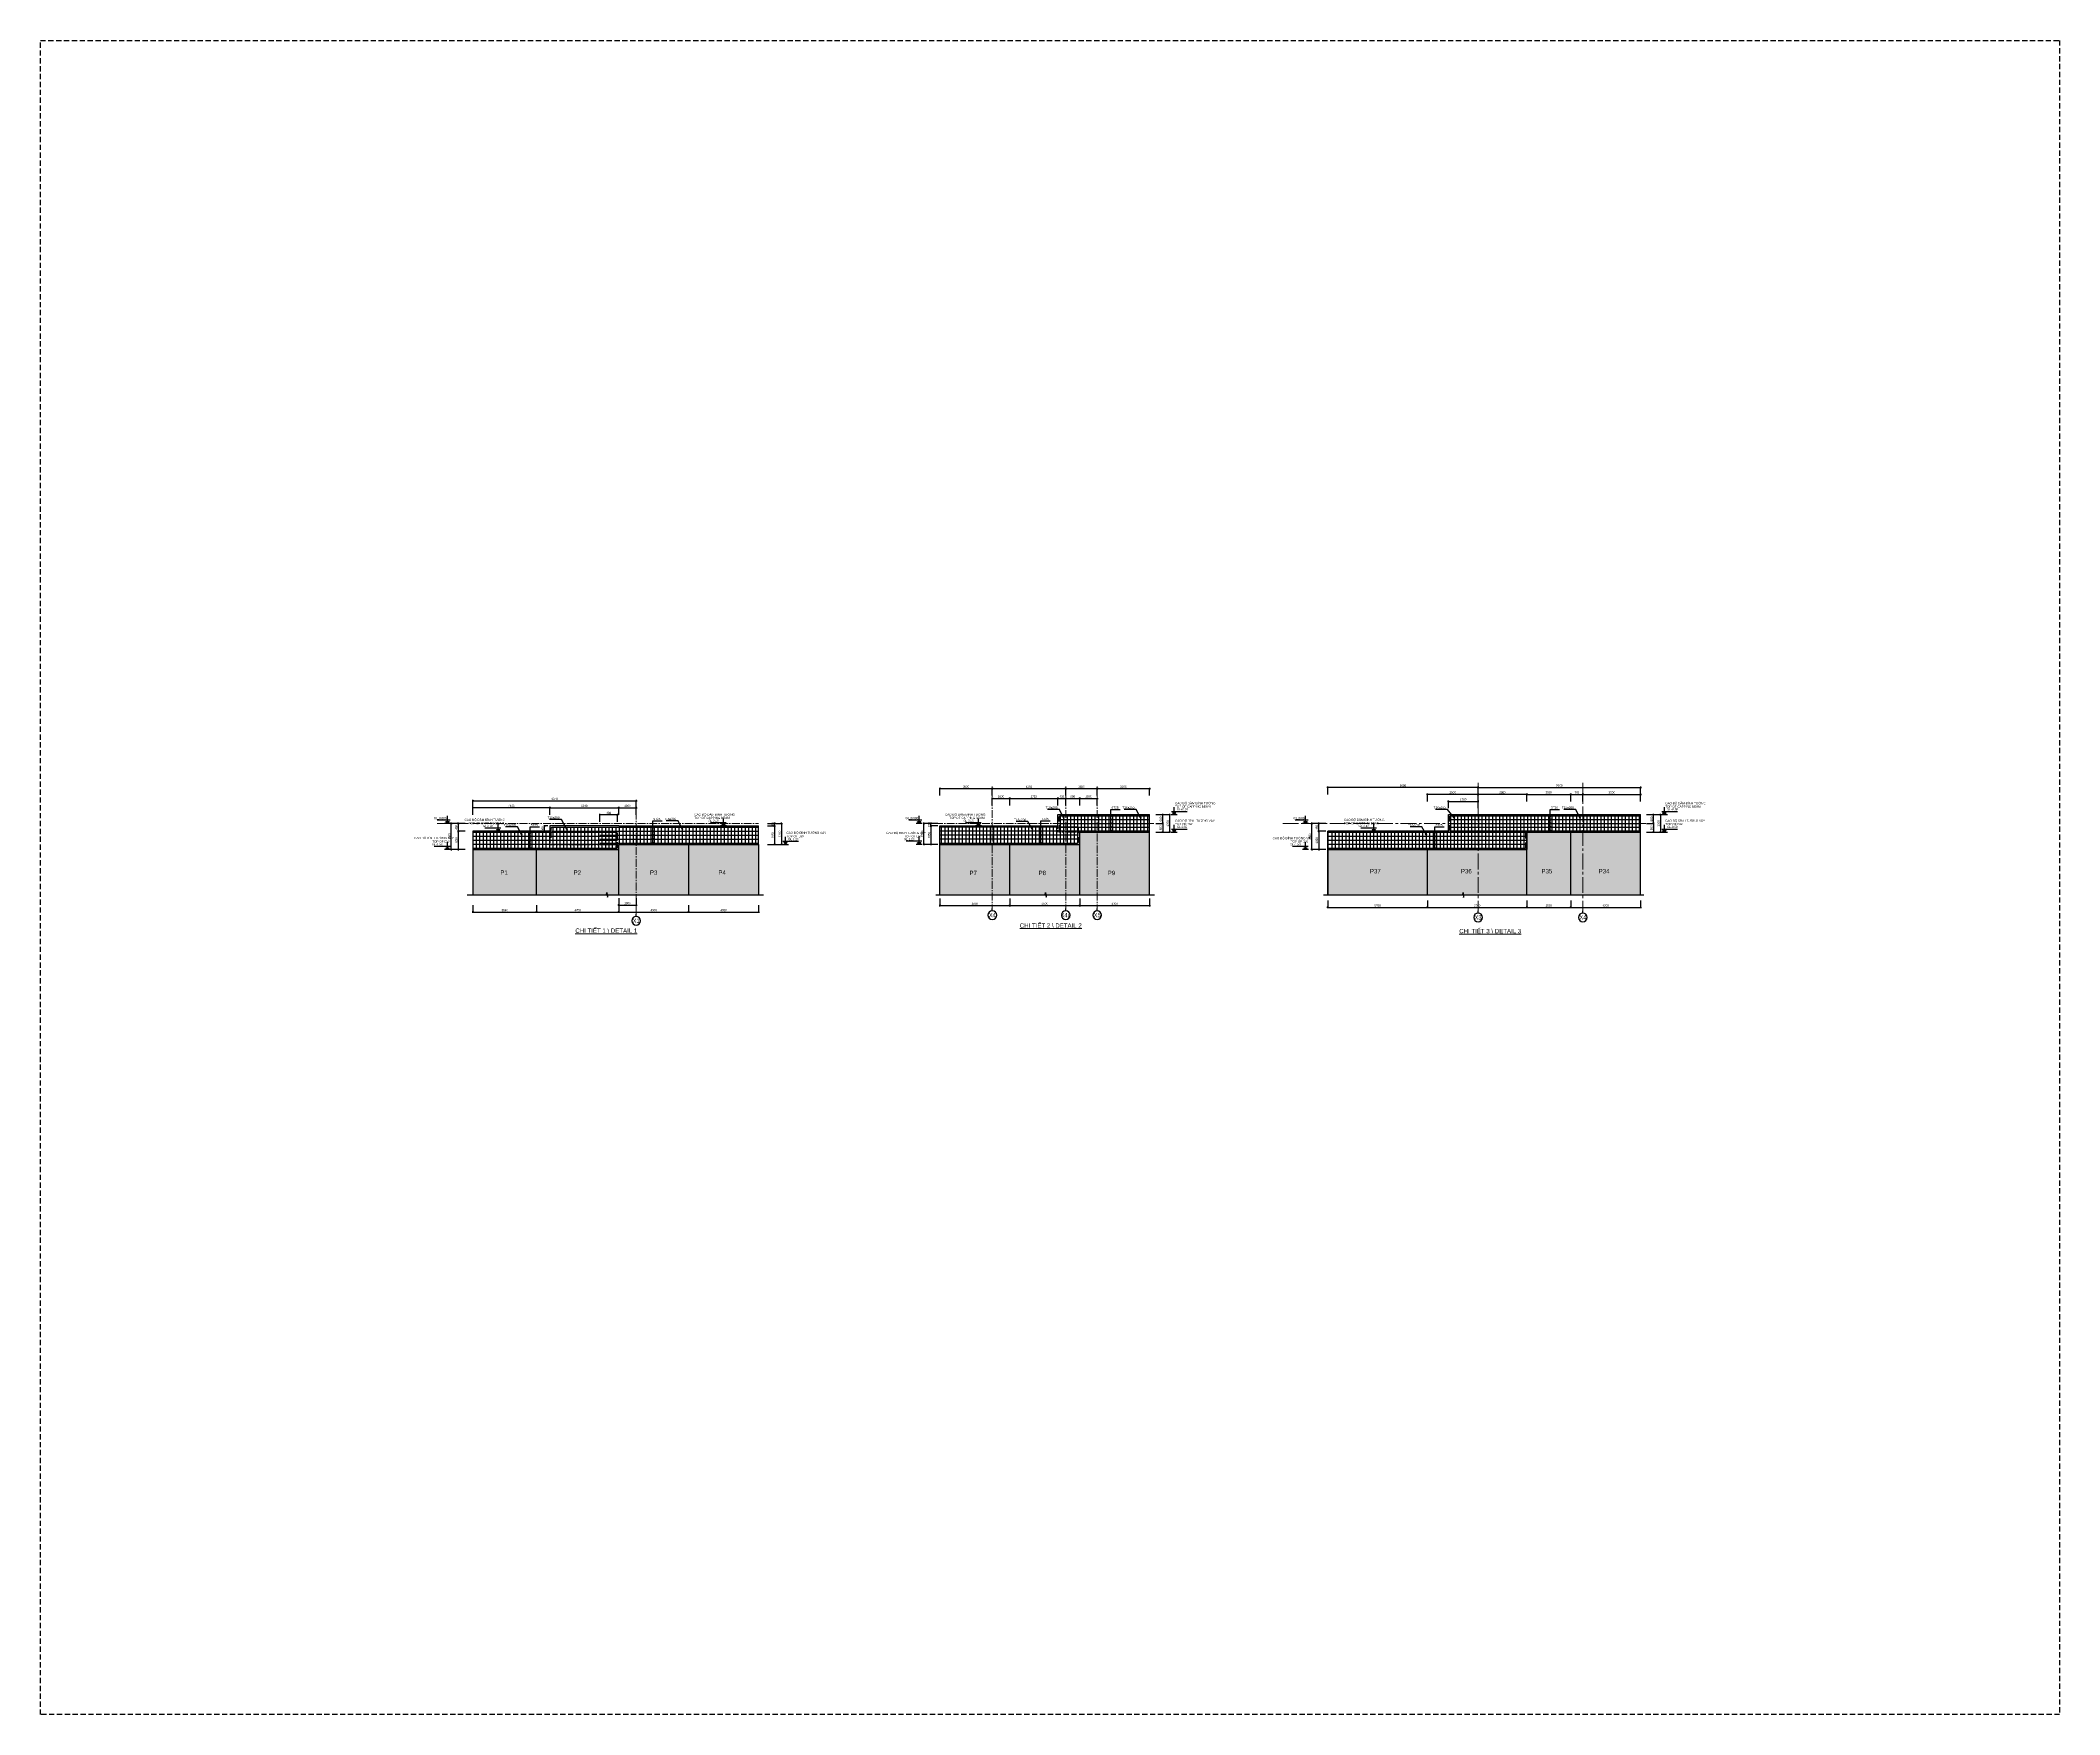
# Model space of a CAD drawing. Header units: millimetres. Extents: x 2611025 to 4139346, y -89870 to 101087.
# Drawn here: x 2754894 to 2870441, y -78018 to 17806 of the extents above; entities that cross this region are included whole.
import ezdxf
from ezdxf.enums import TextEntityAlignment as Align

# ---------------------------------------------------------------- set-up
doc = ezdxf.new("R2010")
doc.units = ezdxf.units.MM
doc.header["$LTSCALE"] = 1200
doc.header["$PDMODE"] = 35
for name, pattern in [('$$DASHED$$', [0.75, 0.5, -0.25]), ('CENTER2', [1.125, 0.75, -0.125, 0.125, -0.125]), ('HIDDEN', [0.375, 0.25, -0.125])]:
    doc.linetypes.add(name, pattern=pattern)
for name, color, linetype in [('CDC.01.AXIS', 160, 'CENTER2'), ('CDC.02.DIM', 1, 'Continuous'), ('CDC.04.HIDDEN', 8, 'HIDDEN'), ('CDC.05.STEEL', 4, 'Continuous'), ('CDC.06.TEXT', 2, 'Continuous'), ('CDC.10.HATCH', 251, 'Continuous'), ('CDC.11.NOTE', 8, 'Continuous'), ('S-BAO', 3, 'Continuous')]:
    doc.layers.add(name, color=color, linetype=linetype)
for name, color, linetype, lineweight in [('TCHI', 4, 'HIDDEN', 30), ('TEXTEN', 3, 'Continuous', 13), ('TEXTVN', 2, 'Continuous', 20)]:
    doc.layers.add(name, color=color, linetype=linetype, lineweight=lineweight)
doc.styles.add('1', font='arial.ttf', dxfattribs={"width": 0.75})
doc.styles.add('Arial', font='arial.ttf', dxfattribs={"height": 480})
doc.styles.add('BIGTEXT', font='arial.ttf', dxfattribs={"width": 0.8})
doc.styles.add('DB_Arial', font='arial.ttf', dxfattribs={"width": 0.8})
doc.styles.add('SMTEXT', font='arial.ttf', dxfattribs={"width": 0.75})
doc.dimstyles.new('50X1', dxfattribs={"dimscale": 50, "dimtxt": 2.5, "dimasz": 0.008, "dimexe": 0, "dimexo": 0, "dimgap": 0.9, "dimtad": 1, "dimdec": 0, "dimzin": 13, "dimdsep": 46, "dimtxsty": '1', "dimblk1": 'CHEO', "dimblk2": 'CHEO', "dimsah": 1, "dimcen": 0, "dimclrd": 256, "dimclre": 256, "dimclrt": 3, "dimadec": 0, "dimazin": 0, "dimtfac": 1, "dimtdec": 0, "dimtix": 1, "dimtmove": 2, "dimatfit": 3, "dimldrblk": 'CHEO', "dimfxl": 8, "dimfxlon": 1, "dimtolj": 1, "dimtzin": 13, "dimarcsym": 0})

# ---------------------------------------------------------------- blocks, each defined once
blk = doc.blocks.new('_Axis name')
at = {"layer": 'CDC.02.DIM'}
blk.add_line((0, 2.5), (0, 0), dxfattribs=at)
blk.add_circle((0, 7.5), 5, dxfattribs=at)
at = {"layer": 'CDC.02.DIM', "style": 'BIGTEXT', "width": 0.75}
blk.add_attdef('.', text='', height=5, dxfattribs=at).set_placement((0, 7.5), align=Align.MIDDLE)
blk = doc.blocks.new('tag_cd')
at = {"layer": 'CDC.10.HATCH'}
blk.add_hatch(color=256, dxfattribs=at).paths.add_polyline_path([(180, 240), (420, 0), (420, 240)])
at = {"layer": 'CDC.02.DIM'}
for points in [[(0, 0), (840, 0)], [(60, 420), (2220, 420)], [(420, 240), (420, 0), (660, 240), (180, 240), (420, 0), (420, 1020)]]:
    blk.add_lwpolyline(points, dxfattribs=at)
at = {"layer": 'CDC.06.TEXT', "ltscale": 0.5, "style": 'SMTEXT', "width": 0.75}
blk.add_attdef('CD', text='', height=300, dxfattribs=at).set_placement((2220, 570), align=Align.RIGHT)
blk = doc.blocks.new('CHEO')
at = {"layer": 'CDC.02.DIM'}
for points in [[(-121, 0), (121, 0)], [(0, 121), (0, -121)]]:
    blk.add_lwpolyline(points, dxfattribs=at)
at = {"layer": 'CDC.02.DIM', "const_width": 40}
blk.add_lwpolyline([(80, 80), (-80, -81)], dxfattribs=at)
blk = doc.blocks.new('*D20')
at = {"layer": 'CDC.02.DIM', "lineweight": -2, "transparency": 16777216}
for p, q in [((2779648, -31681), (2779648, -32081)), ((2779648, -32081), (2783287, -32081)), ((2783288, -31681), (2783288, -32081))]:
    blk.add_line(p, q, dxfattribs=at)
at = {"layer": 'Defpoints', "color": 0, "transparency": 16777216}
for p in [(2779648, -31278), (2783288, -31278), (2783288, -32081)]:
    blk.add_point(p, dxfattribs=at)
at = {"layer": 'CDC.02.DIM', "lineweight": -2, "transparency": 16777216, "xscale": 0.4, "yscale": 0.4, "zscale": 0.4, "rotation": 180}
blk.add_blockref('CHEO', (2779648, -32081), dxfattribs=at)
at = {"layer": 'CDC.02.DIM', "lineweight": -2, "transparency": 16777216, "xscale": 0.4, "yscale": 0.4, "zscale": 0.4}
blk.add_blockref('CHEO', (2783288, -32081), dxfattribs=at)
at = {"layer": 'CDC.02.DIM', "color": 3, "transparency": 16777216, "insert": (2781468, -31972), "char_height": 125, "attachment_point": 5, "style": '1'}
blk.add_mtext('\\A1;3640', dxfattribs=at)
blk = doc.blocks.new('*D21')
at = {"layer": 'CDC.02.DIM', "lineweight": -2, "transparency": 16777216}
for p, q in [((2783288, -31681), (2783288, -32081)), ((2783288, -32081), (2787987, -32081)), ((2787988, -31681), (2787988, -32081))]:
    blk.add_line(p, q, dxfattribs=at)
at = {"layer": 'Defpoints', "color": 0, "transparency": 16777216}
for p in [(2783288, -31278), (2787988, -31278), (2787988, -32081)]:
    blk.add_point(p, dxfattribs=at)
at = {"layer": 'CDC.02.DIM', "lineweight": -2, "transparency": 16777216, "xscale": 0.4, "yscale": 0.4, "zscale": 0.4, "rotation": 180}
blk.add_blockref('CHEO', (2783288, -32081), dxfattribs=at)
at = {"layer": 'CDC.02.DIM', "lineweight": -2, "transparency": 16777216, "xscale": 0.4, "yscale": 0.4, "zscale": 0.4}
blk.add_blockref('CHEO', (2787988, -32081), dxfattribs=at)
at = {"layer": 'CDC.02.DIM', "color": 3, "transparency": 16777216, "insert": (2785638, -31972), "char_height": 125, "attachment_point": 5, "style": '1'}
blk.add_mtext('\\A1;4700', dxfattribs=at)
blk = doc.blocks.new('*D22')
at = {"layer": 'CDC.02.DIM', "lineweight": -2, "transparency": 16777216}
for p, q in [((2787988, -31681), (2787988, -32081)), ((2787988, -32081), (2791987, -32081)), ((2791988, -31681), (2791988, -32081))]:
    blk.add_line(p, q, dxfattribs=at)
at = {"layer": 'Defpoints', "color": 0, "transparency": 16777216}
for p in [(2787988, -31278), (2791988, -31278), (2791988, -32081)]:
    blk.add_point(p, dxfattribs=at)
at = {"layer": 'CDC.02.DIM', "lineweight": -2, "transparency": 16777216, "xscale": 0.4, "yscale": 0.4, "zscale": 0.4, "rotation": 180}
blk.add_blockref('CHEO', (2787988, -32081), dxfattribs=at)
at = {"layer": 'CDC.02.DIM', "lineweight": -2, "transparency": 16777216, "xscale": 0.4, "yscale": 0.4, "zscale": 0.4}
blk.add_blockref('CHEO', (2791988, -32081), dxfattribs=at)
at = {"layer": 'CDC.02.DIM', "color": 3, "transparency": 16777216, "insert": (2789988, -31972), "char_height": 125, "attachment_point": 5, "style": '1'}
blk.add_mtext('\\A1;4000', dxfattribs=at)
blk = doc.blocks.new('*D23')
at = {"layer": 'CDC.02.DIM', "lineweight": -2, "transparency": 16777216}
for p, q in [((2779210, -27008), (2778810, -27008)), ((2778810, -27008), (2778810, -27457)), ((2779210, -27458), (2778810, -27458))]:
    blk.add_line(p, q, dxfattribs=at)
at = {"layer": 'Defpoints', "color": 0, "transparency": 16777216}
for p in [(2778810, -27458), (2779401, -27008), (2779401, -27458)]:
    blk.add_point(p, dxfattribs=at)
at = {"layer": 'CDC.02.DIM', "lineweight": -2, "transparency": 16777216, "xscale": 0.4, "yscale": 0.4, "zscale": 0.4}
for p, rotation in [((2778810, -27008), 90), ((2778810, -27458), 270)]:
    blk.add_blockref('CHEO', p, dxfattribs=dict(at, rotation=rotation))
at = {"layer": 'CDC.02.DIM', "color": 3, "transparency": 16777216, "insert": (2778701, -27233), "char_height": 125, "attachment_point": 5, "rotation": 90, "style": '1'}
blk.add_mtext('\\A1;450', dxfattribs=at)
blk = doc.blocks.new('*D24')
at = {"layer": 'CDC.02.DIM', "lineweight": -2, "transparency": 16777216}
for p, q in [((2779210, -27458), (2778810, -27458)), ((2778810, -27458), (2778810, -28507)), ((2779210, -28508), (2778810, -28508))]:
    blk.add_line(p, q, dxfattribs=at)
at = {"layer": 'Defpoints', "color": 0, "transparency": 16777216}
for p in [(2779401, -27458), (2778810, -28508), (2779401, -28508)]:
    blk.add_point(p, dxfattribs=at)
at = {"layer": 'CDC.02.DIM', "lineweight": -2, "transparency": 16777216, "xscale": 0.4, "yscale": 0.4, "zscale": 0.4}
for p, rotation in [((2778810, -27458), 90), ((2778810, -28508), 270)]:
    blk.add_blockref('CHEO', p, dxfattribs=dict(at, rotation=rotation))
at = {"layer": 'CDC.02.DIM', "color": 3, "transparency": 16777216, "insert": (2778701, -27983), "char_height": 125, "attachment_point": 5, "rotation": 90, "style": '1'}
blk.add_mtext('\\A1;1050', dxfattribs=at)
blk = doc.blocks.new('*D27')
at = {"layer": 'CDC.02.DIM', "lineweight": -2, "transparency": 16777216}
for p, q in [((2796509, -27158), (2796909, -27158)), ((2796909, -27158), (2796909, -28207)), ((2796509, -28208), (2796909, -28208))]:
    blk.add_line(p, q, dxfattribs=at)
at = {"layer": 'Defpoints', "color": 0, "transparency": 16777216}
for p in [(2796301, -27158), (2796301, -28208), (2796909, -28208)]:
    blk.add_point(p, dxfattribs=at)
at = {"layer": 'CDC.02.DIM', "lineweight": -2, "transparency": 16777216, "xscale": 0.4, "yscale": 0.4, "zscale": 0.4}
for p, rotation in [((2796909, -27158), 90), ((2796909, -28208), 270)]:
    blk.add_blockref('CHEO', p, dxfattribs=dict(at, rotation=rotation))
at = {"layer": 'CDC.02.DIM', "color": 3, "transparency": 16777216, "insert": (2796800, -27683), "char_height": 125, "attachment_point": 5, "rotation": 90, "style": '1'}
blk.add_mtext('\\A1;1050', dxfattribs=at)
blk = doc.blocks.new('*D29')
at = {"layer": 'CDC.02.DIM', "lineweight": -2, "transparency": 16777216}
for p, q in [((2791988, -31681), (2791988, -32081)), ((2791988, -32081), (2795987, -32081)), ((2795988, -31681), (2795988, -32081))]:
    blk.add_line(p, q, dxfattribs=at)
at = {"layer": 'Defpoints', "color": 0, "transparency": 16777216}
for p in [(2791988, -31278), (2795988, -31278), (2795988, -32081)]:
    blk.add_point(p, dxfattribs=at)
at = {"layer": 'CDC.02.DIM', "lineweight": -2, "transparency": 16777216, "xscale": 0.4, "yscale": 0.4, "zscale": 0.4, "rotation": 180}
blk.add_blockref('CHEO', (2791988, -32081), dxfattribs=at)
at = {"layer": 'CDC.02.DIM', "lineweight": -2, "transparency": 16777216, "xscale": 0.4, "yscale": 0.4, "zscale": 0.4}
blk.add_blockref('CHEO', (2795988, -32081), dxfattribs=at)
at = {"layer": 'CDC.02.DIM', "color": 3, "transparency": 16777216, "insert": (2793988, -31972), "char_height": 125, "attachment_point": 5, "style": '1'}
blk.add_mtext('\\A1;4000', dxfattribs=at)
blk = doc.blocks.new('*D31')
at = {"layer": 'CDC.02.DIM', "lineweight": -2, "transparency": 16777216}
for p, q in [((2784048, -26516), (2784048, -26116)), ((2784048, -26116), (2787987, -26116)), ((2787988, -26516), (2787988, -26116))]:
    blk.add_line(p, q, dxfattribs=at)
at = {"layer": 'Defpoints', "color": 0, "transparency": 16777216}
for p in [(2787988, -26116), (2784048, -27158), (2787988, -27158)]:
    blk.add_point(p, dxfattribs=at)
at = {"layer": 'CDC.02.DIM', "lineweight": -2, "transparency": 16777216, "xscale": 0.4, "yscale": 0.4, "zscale": 0.4, "rotation": 180}
blk.add_blockref('CHEO', (2784048, -26116), dxfattribs=at)
at = {"layer": 'CDC.02.DIM', "lineweight": -2, "transparency": 16777216, "xscale": 0.4, "yscale": 0.4, "zscale": 0.4}
blk.add_blockref('CHEO', (2787988, -26116), dxfattribs=at)
at = {"layer": 'CDC.02.DIM', "color": 3, "transparency": 16777216, "insert": (2786018, -26007), "char_height": 125, "attachment_point": 5, "style": '1'}
blk.add_mtext('\\A1;3940', dxfattribs=at)
blk = doc.blocks.new('*D32')
at = {"layer": 'CDC.02.DIM', "lineweight": -2, "transparency": 16777216}
for p, q in [((2779648, -26516), (2779648, -26116)), ((2784047, -26116), (2779648, -26116)), ((2784048, -26516), (2784048, -26116))]:
    blk.add_line(p, q, dxfattribs=at)
at = {"layer": 'Defpoints', "color": 0, "transparency": 16777216}
for p in [(2779648, -26116), (2779648, -27158), (2784048, -27158)]:
    blk.add_point(p, dxfattribs=at)
at = {"layer": 'CDC.02.DIM', "lineweight": -2, "transparency": 16777216, "xscale": 0.4, "yscale": 0.4, "zscale": 0.4, "rotation": 180}
blk.add_blockref('CHEO', (2779648, -26116), dxfattribs=at)
at = {"layer": 'CDC.02.DIM', "lineweight": -2, "transparency": 16777216, "xscale": 0.4, "yscale": 0.4, "zscale": 0.4}
blk.add_blockref('CHEO', (2784048, -26116), dxfattribs=at)
at = {"layer": 'CDC.02.DIM', "color": 3, "transparency": 16777216, "insert": (2781848, -26007), "char_height": 125, "attachment_point": 5, "style": '1'}
blk.add_mtext('\\A1;4400', dxfattribs=at)
blk = doc.blocks.new('*D42')
at = {"layer": 'CDC.02.DIM', "lineweight": -2, "transparency": 16777216}
for p, q in [((2806367, -31312), (2806367, -31712)), ((2806368, -31712), (2810367, -31712)), ((2810367, -31312), (2810367, -31712))]:
    blk.add_line(p, q, dxfattribs=at)
at = {"layer": 'Defpoints', "color": 0, "transparency": 16777216}
for p in [(2806367, -31264), (2810367, -31264), (2810367, -31712)]:
    blk.add_point(p, dxfattribs=at)
at = {"layer": 'CDC.02.DIM', "lineweight": -2, "transparency": 16777216, "xscale": 0.4, "yscale": 0.4, "zscale": 0.4, "rotation": 180}
blk.add_blockref('CHEO', (2806367, -31712), dxfattribs=at)
at = {"layer": 'CDC.02.DIM', "lineweight": -2, "transparency": 16777216, "xscale": 0.4, "yscale": 0.4, "zscale": 0.4}
blk.add_blockref('CHEO', (2810367, -31712), dxfattribs=at)
at = {"layer": 'CDC.02.DIM', "color": 3, "transparency": 16777216, "insert": (2808367, -31603), "char_height": 125, "attachment_point": 5, "style": '1'}
blk.add_mtext('\\A1;4000', dxfattribs=at)
blk = doc.blocks.new('*D43')
at = {"layer": 'CDC.02.DIM', "lineweight": -2, "transparency": 16777216}
for p, q in [((2810367, -31312), (2810367, -31712)), ((2810368, -31712), (2814367, -31712)), ((2814367, -31312), (2814367, -31712))]:
    blk.add_line(p, q, dxfattribs=at)
at = {"layer": 'Defpoints', "color": 0, "transparency": 16777216}
for p in [(2810367, -31264), (2814367, -31264), (2814367, -31712)]:
    blk.add_point(p, dxfattribs=at)
at = {"layer": 'CDC.02.DIM', "lineweight": -2, "transparency": 16777216, "xscale": 0.4, "yscale": 0.4, "zscale": 0.4, "rotation": 180}
blk.add_blockref('CHEO', (2810367, -31712), dxfattribs=at)
at = {"layer": 'CDC.02.DIM', "lineweight": -2, "transparency": 16777216, "xscale": 0.4, "yscale": 0.4, "zscale": 0.4}
blk.add_blockref('CHEO', (2814367, -31712), dxfattribs=at)
at = {"layer": 'CDC.02.DIM', "color": 3, "transparency": 16777216, "insert": (2812367, -31603), "char_height": 125, "attachment_point": 5, "style": '1'}
blk.add_mtext('\\A1;4000', dxfattribs=at)
blk = doc.blocks.new('*D44')
at = {"layer": 'CDC.02.DIM', "lineweight": -2, "transparency": 16777216}
for p, q in [((2814367, -31312), (2814367, -31712)), ((2814368, -31712), (2818367, -31712)), ((2818367, -31312), (2818367, -31712))]:
    blk.add_line(p, q, dxfattribs=at)
at = {"layer": 'Defpoints', "color": 0, "transparency": 16777216}
for p in [(2814367, -31264), (2818367, -31264), (2818367, -31712)]:
    blk.add_point(p, dxfattribs=at)
at = {"layer": 'CDC.02.DIM', "lineweight": -2, "transparency": 16777216, "xscale": 0.4, "yscale": 0.4, "zscale": 0.4, "rotation": 180}
blk.add_blockref('CHEO', (2814367, -31712), dxfattribs=at)
at = {"layer": 'CDC.02.DIM', "lineweight": -2, "transparency": 16777216, "xscale": 0.4, "yscale": 0.4, "zscale": 0.4}
blk.add_blockref('CHEO', (2818367, -31712), dxfattribs=at)
at = {"layer": 'CDC.02.DIM', "color": 3, "transparency": 16777216, "insert": (2816367, -31603), "char_height": 125, "attachment_point": 5, "style": '1'}
blk.add_mtext('\\A1;4000', dxfattribs=at)
blk = doc.blocks.new('*D45')
at = {"layer": 'CDC.02.DIM', "lineweight": -2, "transparency": 16777216}
for p, q in [((2806367, -25413), (2806367, -25013)), ((2806368, -25013), (2809367, -25013)), ((2809367, -25413), (2809367, -25013))]:
    blk.add_line(p, q, dxfattribs=at)
at = {"layer": 'Defpoints', "color": 0, "transparency": 16777216}
for p in [(2809367, -25013), (2806367, -27158), (2809367, -27158)]:
    blk.add_point(p, dxfattribs=at)
at = {"layer": 'CDC.02.DIM', "lineweight": -2, "transparency": 16777216, "xscale": 0.4, "yscale": 0.4, "zscale": 0.4, "rotation": 180}
blk.add_blockref('CHEO', (2806367, -25013), dxfattribs=at)
at = {"layer": 'CDC.02.DIM', "lineweight": -2, "transparency": 16777216, "xscale": 0.4, "yscale": 0.4, "zscale": 0.4}
blk.add_blockref('CHEO', (2809367, -25013), dxfattribs=at)
at = {"layer": 'CDC.02.DIM', "color": 3, "transparency": 16777216, "insert": (2807867, -24904), "char_height": 125, "attachment_point": 5, "style": '1'}
blk.add_mtext('\\A1;3000', dxfattribs=at)
blk = doc.blocks.new('*D46')
at = {"layer": 'CDC.02.DIM', "lineweight": -2, "transparency": 16777216}
for p, q in [((2809367, -25982), (2809367, -25582)), ((2809368, -25582), (2810367, -25582)), ((2810367, -25982), (2810367, -25582))]:
    blk.add_line(p, q, dxfattribs=at)
at = {"layer": 'Defpoints', "color": 0, "transparency": 16777216}
for p in [(2810367, -25582), (2809367, -27158), (2810367, -27158)]:
    blk.add_point(p, dxfattribs=at)
at = {"layer": 'CDC.02.DIM', "lineweight": -2, "transparency": 16777216, "xscale": 0.4, "yscale": 0.4, "zscale": 0.4, "rotation": 180}
blk.add_blockref('CHEO', (2809367, -25582), dxfattribs=at)
at = {"layer": 'CDC.02.DIM', "lineweight": -2, "transparency": 16777216, "xscale": 0.4, "yscale": 0.4, "zscale": 0.4}
blk.add_blockref('CHEO', (2810367, -25582), dxfattribs=at)
at = {"layer": 'CDC.02.DIM', "color": 3, "transparency": 16777216, "insert": (2809867, -25473), "char_height": 125, "attachment_point": 5, "style": '1'}
blk.add_mtext('\\A1;1000', dxfattribs=at)
blk = doc.blocks.new('*D47')
at = {"layer": 'CDC.02.DIM', "lineweight": -2, "ltscale": 0.5, "transparency": 16777216}
for p, q in [((2809367, -25413), (2809367, -25013)), ((2809368, -25013), (2813567, -25013)), ((2813567, -25413), (2813567, -25013))]:
    blk.add_line(p, q, dxfattribs=at)
at = {"layer": 'Defpoints', "color": 0, "ltscale": 0.5, "transparency": 16777216}
for p in [(2813567, -25013), (2809367, -27158), (2813567, -27008)]:
    blk.add_point(p, dxfattribs=at)
at = {"layer": 'CDC.02.DIM', "lineweight": -2, "ltscale": 0.5, "transparency": 16777216, "xscale": 0.4, "yscale": 0.4, "zscale": 0.4, "rotation": 180}
blk.add_blockref('CHEO', (2809367, -25013), dxfattribs=at)
at = {"layer": 'CDC.02.DIM', "lineweight": -2, "ltscale": 0.5, "transparency": 16777216, "xscale": 0.4, "yscale": 0.4, "zscale": 0.4}
blk.add_blockref('CHEO', (2813567, -25013), dxfattribs=at)
at = {"layer": 'CDC.02.DIM', "color": 3, "ltscale": 0.5, "transparency": 16777216, "insert": (2811467, -24904), "char_height": 125, "attachment_point": 5, "style": '1'}
blk.add_mtext('\\A1;4200', dxfattribs=at)
blk = doc.blocks.new('*D48')
at = {"layer": 'CDC.02.DIM', "lineweight": -2, "transparency": 16777216}
for p, q in [((2814367, -25982), (2814367, -25582)), ((2814368, -25582), (2815367, -25582)), ((2815367, -25982), (2815367, -25582))]:
    blk.add_line(p, q, dxfattribs=at)
at = {"layer": 'Defpoints', "color": 0, "transparency": 16777216}
for p in [(2814367, -26508), (2815367, -25582), (2815367, -26508)]:
    blk.add_point(p, dxfattribs=at)
at = {"layer": 'CDC.02.DIM', "lineweight": -2, "transparency": 16777216, "xscale": 0.4, "yscale": 0.4, "zscale": 0.4, "rotation": 180}
blk.add_blockref('CHEO', (2814367, -25582), dxfattribs=at)
at = {"layer": 'CDC.02.DIM', "lineweight": -2, "transparency": 16777216, "xscale": 0.4, "yscale": 0.4, "zscale": 0.4}
blk.add_blockref('CHEO', (2815367, -25582), dxfattribs=at)
at = {"layer": 'CDC.02.DIM', "color": 3, "transparency": 16777216, "insert": (2814867, -25473), "char_height": 125, "attachment_point": 5, "style": '1'}
blk.add_mtext('\\A1;1000', dxfattribs=at)
blk = doc.blocks.new('*D49')
at = {"layer": 'CDC.02.DIM', "lineweight": -2, "transparency": 16777216}
for p, q in [((2805857, -27007), (2805857, -27007)), ((2806257, -27008), (2805857, -27008)), ((2805857, -27158), (2805857, -27008)), ((2806257, -27158), (2805857, -27158)), ((2805857, -27158), (2805857, -27158))]:
    blk.add_line(p, q, dxfattribs=at)
at = {"layer": 'Defpoints', "color": 0, "transparency": 16777216}
for p in [(2805857, -27008), (2806367, -27008), (2806367, -27158)]:
    blk.add_point(p, dxfattribs=at)
at = {"layer": 'CDC.02.DIM', "lineweight": -2, "transparency": 16777216, "xscale": 0.4, "yscale": 0.4, "zscale": 0.4}
for p, rotation in [((2805857, -27008), 270), ((2805857, -27158), 90)]:
    blk.add_blockref('CHEO', p, dxfattribs=dict(at, rotation=rotation))
at = {"layer": 'CDC.02.DIM', "color": 3, "transparency": 16777216, "insert": (2805748, -27083), "char_height": 125, "attachment_point": 5, "rotation": 90, "style": '1'}
blk.add_mtext('\\A1;150', dxfattribs=at)
blk = doc.blocks.new('*D50')
at = {"layer": 'CDC.02.DIM', "lineweight": -2, "transparency": 16777216}
for p, q in [((2806257, -27158), (2805857, -27158)), ((2805857, -27158), (2805857, -28207)), ((2806257, -28208), (2805857, -28208))]:
    blk.add_line(p, q, dxfattribs=at)
at = {"layer": 'Defpoints', "color": 0, "transparency": 16777216}
for p in [(2806367, -27158), (2805857, -28208), (2806367, -28208)]:
    blk.add_point(p, dxfattribs=at)
at = {"layer": 'CDC.02.DIM', "lineweight": -2, "transparency": 16777216, "xscale": 0.4, "yscale": 0.4, "zscale": 0.4}
for p, rotation in [((2805857, -27158), 90), ((2805857, -28208), 270)]:
    blk.add_blockref('CHEO', p, dxfattribs=dict(at, rotation=rotation))
at = {"layer": 'CDC.02.DIM', "color": 3, "transparency": 16777216, "insert": (2805748, -27683), "char_height": 125, "attachment_point": 5, "rotation": 90, "style": '1'}
blk.add_mtext('\\A1;1050', dxfattribs=at)
blk = doc.blocks.new('*D51')
at = {"layer": 'CDC.02.DIM', "lineweight": -2, "transparency": 16777216}
for p, q in [((2805857, -27008), (2805457, -27008)), ((2805457, -28207), (2805457, -27008)), ((2805857, -28208), (2805457, -28208))]:
    blk.add_line(p, q, dxfattribs=at)
at = {"layer": 'Defpoints', "color": 0, "transparency": 16777216}
for p in [(2805457, -27008), (2806367, -27008), (2806367, -28208)]:
    blk.add_point(p, dxfattribs=at)
at = {"layer": 'CDC.02.DIM', "lineweight": -2, "transparency": 16777216, "xscale": 0.4, "yscale": 0.4, "zscale": 0.4}
for p, rotation in [((2805457, -27008), 90), ((2805457, -28208), 270)]:
    blk.add_blockref('CHEO', p, dxfattribs=dict(at, rotation=rotation))
at = {"layer": 'CDC.02.DIM', "color": 3, "transparency": 16777216, "insert": (2805348, -27608), "char_height": 125, "attachment_point": 5, "rotation": 90, "style": '1'}
blk.add_mtext('\\A1;1200', dxfattribs=at)
blk = doc.blocks.new('*D53')
at = {"layer": 'CDC.02.DIM', "lineweight": -2, "transparency": 16777216}
for p, q in [((2818716, -27008), (2819116, -27008)), ((2818716, -27508), (2819116, -27508)), ((2819116, -27008), (2819116, -27507))]:
    blk.add_line(p, q, dxfattribs=at)
at = {"layer": 'Defpoints', "color": 0, "transparency": 16777216}
for p in [(2818518, -27008), (2818518, -27508), (2819116, -27508)]:
    blk.add_point(p, dxfattribs=at)
at = {"layer": 'CDC.02.DIM', "lineweight": -2, "transparency": 16777216, "xscale": 0.4, "yscale": 0.4, "zscale": 0.4}
for p, rotation in [((2819116, -27008), 90), ((2819116, -27508), 270)]:
    blk.add_blockref('CHEO', p, dxfattribs=dict(at, rotation=rotation))
at = {"layer": 'CDC.02.DIM', "color": 3, "transparency": 16777216, "insert": (2819007, -27258), "char_height": 125, "attachment_point": 5, "rotation": 90, "style": '1'}
blk.add_mtext('\\A1;500', dxfattribs=at)
blk = doc.blocks.new('*D54')
at = {"layer": 'CDC.02.DIM', "lineweight": -2, "transparency": 16777216}
for p, q in [((2819116, -26508), (2819516, -26508)), ((2819516, -27507), (2819516, -26508)), ((2819116, -27508), (2819516, -27508))]:
    blk.add_line(p, q, dxfattribs=at)
at = {"layer": 'Defpoints', "color": 0, "transparency": 16777216}
for p in [(2818518, -26508), (2819516, -26508), (2818518, -27508)]:
    blk.add_point(p, dxfattribs=at)
at = {"layer": 'CDC.02.DIM', "lineweight": -2, "transparency": 16777216, "xscale": 0.4, "yscale": 0.4, "zscale": 0.4}
for p, rotation in [((2819516, -26508), 90), ((2819516, -27508), 270)]:
    blk.add_blockref('CHEO', p, dxfattribs=dict(at, rotation=rotation))
at = {"layer": 'CDC.02.DIM', "color": 3, "transparency": 16777216, "insert": (2819407, -27008), "char_height": 125, "attachment_point": 5, "rotation": 90, "style": '1'}
blk.add_mtext('\\A1;1000', dxfattribs=at)
blk = doc.blocks.new('*D66')
at = {"layer": 'CDC.02.DIM', "lineweight": -2, "transparency": 16777216}
for p, q in [((2828450, -27008), (2828050, -27008)), ((2828050, -27457), (2828050, -27008)), ((2828450, -27458), (2828050, -27458))]:
    blk.add_line(p, q, dxfattribs=at)
at = {"layer": 'Defpoints', "color": 0, "transparency": 16777216}
for p in [(2828050, -27008), (2828563, -27008), (2828563, -27458)]:
    blk.add_point(p, dxfattribs=at)
at = {"layer": 'CDC.02.DIM', "lineweight": -2, "transparency": 16777216, "xscale": 0.4, "yscale": 0.4, "zscale": 0.4}
for p, rotation in [((2828050, -27008), 90), ((2828050, -27458), 270)]:
    blk.add_blockref('CHEO', p, dxfattribs=dict(at, rotation=rotation))
at = {"layer": 'CDC.02.DIM', "color": 3, "transparency": 16777216, "insert": (2827941, -27233), "char_height": 125, "attachment_point": 5, "rotation": 90, "style": '1'}
blk.add_mtext('\\A1;450', dxfattribs=at)
blk = doc.blocks.new('*D67')
at = {"layer": 'CDC.02.DIM', "lineweight": -2, "transparency": 16777216}
for p, q in [((2828450, -27458), (2828050, -27458)), ((2828050, -27458), (2828050, -28507)), ((2828450, -28508), (2828050, -28508))]:
    blk.add_line(p, q, dxfattribs=at)
at = {"layer": 'Defpoints', "color": 0, "transparency": 16777216}
for p in [(2828563, -27458), (2828050, -28508), (2828563, -28508)]:
    blk.add_point(p, dxfattribs=at)
at = {"layer": 'CDC.02.DIM', "lineweight": -2, "transparency": 16777216, "xscale": 0.4, "yscale": 0.4, "zscale": 0.4}
for p, rotation in [((2828050, -27458), 90), ((2828050, -28508), 270)]:
    blk.add_blockref('CHEO', p, dxfattribs=dict(at, rotation=rotation))
at = {"layer": 'CDC.02.DIM', "color": 3, "transparency": 16777216, "insert": (2827941, -27983), "char_height": 125, "attachment_point": 5, "rotation": 90, "style": '1'}
blk.add_mtext('\\A1;1050', dxfattribs=at)
blk = doc.blocks.new('*D68')
at = {"layer": 'CDC.02.DIM', "lineweight": -2, "transparency": 16777216}
for p, q in [((2828050, -27008), (2827650, -27008)), ((2827650, -28507), (2827650, -27008)), ((2828050, -28508), (2827650, -28508))]:
    blk.add_line(p, q, dxfattribs=at)
at = {"layer": 'Defpoints', "color": 0, "transparency": 16777216}
for p in [(2827650, -27008), (2828563, -27008), (2828563, -28508)]:
    blk.add_point(p, dxfattribs=at)
at = {"layer": 'CDC.02.DIM', "lineweight": -2, "transparency": 16777216, "xscale": 0.4, "yscale": 0.4, "zscale": 0.4}
for p, rotation in [((2827650, -27008), 90), ((2827650, -28508), 270)]:
    blk.add_blockref('CHEO', p, dxfattribs=dict(at, rotation=rotation))
at = {"layer": 'CDC.02.DIM', "color": 3, "transparency": 16777216, "insert": (2827541, -27758), "char_height": 125, "attachment_point": 5, "rotation": 90, "style": '1'}
blk.add_mtext('\\A1;1500', dxfattribs=at)
blk = doc.blocks.new('*D70')
at = {"layer": 'CDC.02.DIM', "lineweight": -2, "transparency": 16777216}
for p, q in [((2846801, -27008), (2847201, -27008)), ((2846801, -27508), (2847201, -27508)), ((2847201, -27008), (2847201, -27507))]:
    blk.add_line(p, q, dxfattribs=at)
at = {"layer": 'Defpoints', "color": 0, "transparency": 16777216}
for p in [(2846599, -27008), (2846599, -27508), (2847201, -27508)]:
    blk.add_point(p, dxfattribs=at)
at = {"layer": 'CDC.02.DIM', "lineweight": -2, "transparency": 16777216, "xscale": 0.4, "yscale": 0.4, "zscale": 0.4}
for p, rotation in [((2847201, -27008), 90), ((2847201, -27508), 270)]:
    blk.add_blockref('CHEO', p, dxfattribs=dict(at, rotation=rotation))
at = {"layer": 'CDC.02.DIM', "color": 3, "transparency": 16777216, "insert": (2847092, -27258), "char_height": 125, "attachment_point": 5, "rotation": 90, "style": '1'}
blk.add_mtext('\\A1;500', dxfattribs=at)
blk = doc.blocks.new('*D72')
at = {"layer": 'CDC.02.DIM', "lineweight": -2, "transparency": 16777216}
for p, q in [((2828563, -31420), (2828563, -31820)), ((2828563, -31820), (2834262, -31820)), ((2834263, -31420), (2834263, -31820))]:
    blk.add_line(p, q, dxfattribs=at)
at = {"layer": 'Defpoints', "color": 0, "transparency": 16777216}
for p in [(2828563, -31271), (2834263, -31271), (2834263, -31820)]:
    blk.add_point(p, dxfattribs=at)
at = {"layer": 'CDC.02.DIM', "lineweight": -2, "transparency": 16777216, "xscale": 0.4, "yscale": 0.4, "zscale": 0.4, "rotation": 180}
blk.add_blockref('CHEO', (2828563, -31820), dxfattribs=at)
at = {"layer": 'CDC.02.DIM', "lineweight": -2, "transparency": 16777216, "xscale": 0.4, "yscale": 0.4, "zscale": 0.4}
blk.add_blockref('CHEO', (2834263, -31820), dxfattribs=at)
at = {"layer": 'CDC.02.DIM', "color": 3, "transparency": 16777216, "insert": (2831413, -31711), "char_height": 125, "attachment_point": 5, "style": '1'}
blk.add_mtext('\\A1;5700', dxfattribs=at)
blk = doc.blocks.new('*D73')
at = {"layer": 'CDC.02.DIM', "lineweight": -2, "transparency": 16777216}
for p, q in [((2834263, -31420), (2834263, -31820)), ((2834263, -31820), (2839962, -31820)), ((2839963, -31420), (2839963, -31820))]:
    blk.add_line(p, q, dxfattribs=at)
at = {"layer": 'Defpoints', "color": 0, "transparency": 16777216}
for p in [(2834263, -31271), (2839963, -31271), (2839963, -31820)]:
    blk.add_point(p, dxfattribs=at)
at = {"layer": 'CDC.02.DIM', "lineweight": -2, "transparency": 16777216, "xscale": 0.4, "yscale": 0.4, "zscale": 0.4, "rotation": 180}
blk.add_blockref('CHEO', (2834263, -31820), dxfattribs=at)
at = {"layer": 'CDC.02.DIM', "lineweight": -2, "transparency": 16777216, "xscale": 0.4, "yscale": 0.4, "zscale": 0.4}
blk.add_blockref('CHEO', (2839963, -31820), dxfattribs=at)
at = {"layer": 'CDC.02.DIM', "color": 3, "transparency": 16777216, "insert": (2837113, -31711), "char_height": 125, "attachment_point": 5, "style": '1'}
blk.add_mtext('\\A1;5700', dxfattribs=at)
blk = doc.blocks.new('*D74')
at = {"layer": 'CDC.02.DIM', "lineweight": -2, "transparency": 16777216}
for p, q in [((2839963, -31420), (2839963, -31820)), ((2839963, -31820), (2842462, -31820)), ((2842463, -31420), (2842463, -31820))]:
    blk.add_line(p, q, dxfattribs=at)
at = {"layer": 'Defpoints', "color": 0, "transparency": 16777216}
for p in [(2839963, -31271), (2842463, -31271), (2842463, -31820)]:
    blk.add_point(p, dxfattribs=at)
at = {"layer": 'CDC.02.DIM', "lineweight": -2, "transparency": 16777216, "xscale": 0.4, "yscale": 0.4, "zscale": 0.4, "rotation": 180}
blk.add_blockref('CHEO', (2839963, -31820), dxfattribs=at)
at = {"layer": 'CDC.02.DIM', "lineweight": -2, "transparency": 16777216, "xscale": 0.4, "yscale": 0.4, "zscale": 0.4}
blk.add_blockref('CHEO', (2842463, -31820), dxfattribs=at)
at = {"layer": 'CDC.02.DIM', "color": 3, "transparency": 16777216, "insert": (2841213, -31711), "char_height": 125, "attachment_point": 5, "style": '1'}
blk.add_mtext('\\A1;2500', dxfattribs=at)
blk = doc.blocks.new('*D75')
at = {"layer": 'CDC.02.DIM', "lineweight": -2, "transparency": 16777216}
for p, q in [((2842463, -31420), (2842463, -31820)), ((2842463, -31820), (2846462, -31820)), ((2846463, -31420), (2846463, -31820))]:
    blk.add_line(p, q, dxfattribs=at)
at = {"layer": 'Defpoints', "color": 0, "transparency": 16777216}
for p in [(2842463, -31271), (2846463, -31271), (2846463, -31820)]:
    blk.add_point(p, dxfattribs=at)
at = {"layer": 'CDC.02.DIM', "lineweight": -2, "transparency": 16777216, "xscale": 0.4, "yscale": 0.4, "zscale": 0.4, "rotation": 180}
blk.add_blockref('CHEO', (2842463, -31820), dxfattribs=at)
at = {"layer": 'CDC.02.DIM', "lineweight": -2, "transparency": 16777216, "xscale": 0.4, "yscale": 0.4, "zscale": 0.4}
blk.add_blockref('CHEO', (2846463, -31820), dxfattribs=at)
at = {"layer": 'CDC.02.DIM', "color": 3, "transparency": 16777216, "insert": (2844463, -31711), "char_height": 125, "attachment_point": 5, "style": '1'}
blk.add_mtext('\\A1;4000', dxfattribs=at)
blk = doc.blocks.new('*D76')
at = {"layer": 'CDC.02.DIM', "lineweight": -2, "transparency": 16777216}
for p, q in [((2837162, -25747), (2837162, -25347)), ((2839962, -25347), (2837163, -25347)), ((2839963, -25747), (2839963, -25347))]:
    blk.add_line(p, q, dxfattribs=at)
at = {"layer": 'Defpoints', "color": 0, "transparency": 16777216}
for p in [(2837162, -25347), (2837162, -26508), (2839963, -26508)]:
    blk.add_point(p, dxfattribs=at)
at = {"layer": 'CDC.02.DIM', "lineweight": -2, "transparency": 16777216, "xscale": 0.4, "yscale": 0.4, "zscale": 0.4, "rotation": 180}
blk.add_blockref('CHEO', (2837162, -25347), dxfattribs=at)
at = {"layer": 'CDC.02.DIM', "lineweight": -2, "transparency": 16777216, "xscale": 0.4, "yscale": 0.4, "zscale": 0.4}
blk.add_blockref('CHEO', (2839963, -25347), dxfattribs=at)
at = {"layer": 'CDC.02.DIM', "color": 3, "transparency": 16777216, "insert": (2838562, -25238), "char_height": 125, "attachment_point": 5, "style": '1'}
blk.add_mtext('\\A1;2800', dxfattribs=at)
blk = doc.blocks.new('*D77')
at = {"layer": 'CDC.02.DIM', "lineweight": -2, "transparency": 16777216}
for p, q in [((2839963, -25747), (2839963, -25347)), ((2839963, -25347), (2842462, -25347)), ((2842463, -25747), (2842463, -25347))]:
    blk.add_line(p, q, dxfattribs=at)
at = {"layer": 'Defpoints', "color": 0, "transparency": 16777216}
for p in [(2842463, -25347), (2839963, -26508), (2842463, -26508)]:
    blk.add_point(p, dxfattribs=at)
at = {"layer": 'CDC.02.DIM', "lineweight": -2, "transparency": 16777216, "xscale": 0.4, "yscale": 0.4, "zscale": 0.4, "rotation": 180}
blk.add_blockref('CHEO', (2839963, -25347), dxfattribs=at)
at = {"layer": 'CDC.02.DIM', "lineweight": -2, "transparency": 16777216, "xscale": 0.4, "yscale": 0.4, "zscale": 0.4}
blk.add_blockref('CHEO', (2842463, -25347), dxfattribs=at)
at = {"layer": 'CDC.02.DIM', "color": 3, "transparency": 16777216, "insert": (2841213, -25238), "char_height": 125, "attachment_point": 5, "style": '1'}
blk.add_mtext('\\A1;2500', dxfattribs=at)
blk = doc.blocks.new('*D78')
at = {"layer": 'CDC.02.DIM', "lineweight": -2, "transparency": 16777216}
for p, q in [((2834263, -25747), (2834263, -25347)), ((2837162, -25347), (2834263, -25347)), ((2837162, -25747), (2837162, -25347))]:
    blk.add_line(p, q, dxfattribs=at)
at = {"layer": 'Defpoints', "color": 0, "transparency": 16777216}
for p in [(2834263, -25347), (2834263, -26508), (2837162, -26508)]:
    blk.add_point(p, dxfattribs=at)
at = {"layer": 'CDC.02.DIM', "lineweight": -2, "transparency": 16777216, "xscale": 0.4, "yscale": 0.4, "zscale": 0.4, "rotation": 180}
blk.add_blockref('CHEO', (2834263, -25347), dxfattribs=at)
at = {"layer": 'CDC.02.DIM', "lineweight": -2, "transparency": 16777216, "xscale": 0.4, "yscale": 0.4, "zscale": 0.4}
blk.add_blockref('CHEO', (2837162, -25347), dxfattribs=at)
at = {"layer": 'CDC.02.DIM', "color": 3, "transparency": 16777216, "insert": (2835712, -25238), "char_height": 125, "attachment_point": 5, "style": '1'}
blk.add_mtext('\\A1;2900', dxfattribs=at)
blk = doc.blocks.new('*D79')
at = {"layer": 'CDC.02.DIM', "lineweight": -2, "transparency": 16777216}
for p, q in [((2828563, -25347), (2828563, -24947)), ((2837162, -24947), (2828563, -24947)), ((2837162, -25347), (2837162, -24947))]:
    blk.add_line(p, q, dxfattribs=at)
at = {"layer": 'Defpoints', "color": 0, "transparency": 16777216}
for p in [(2828563, -24947), (2828563, -26508), (2837162, -26508)]:
    blk.add_point(p, dxfattribs=at)
at = {"layer": 'CDC.02.DIM', "lineweight": -2, "transparency": 16777216, "xscale": 0.4, "yscale": 0.4, "zscale": 0.4, "rotation": 180}
blk.add_blockref('CHEO', (2828563, -24947), dxfattribs=at)
at = {"layer": 'CDC.02.DIM', "lineweight": -2, "transparency": 16777216, "xscale": 0.4, "yscale": 0.4, "zscale": 0.4}
blk.add_blockref('CHEO', (2837162, -24947), dxfattribs=at)
at = {"layer": 'CDC.02.DIM', "color": 3, "transparency": 16777216, "insert": (2832862, -24838), "char_height": 125, "attachment_point": 5, "style": '1'}
blk.add_mtext('\\A1;8600', dxfattribs=at)
blk = doc.blocks.new('*D80')
at = {"layer": 'CDC.02.DIM', "lineweight": -2, "transparency": 16777216}
for p, q in [((2837162, -25347), (2837162, -24947)), ((2837163, -24947), (2846462, -24947)), ((2846463, -25347), (2846463, -24947))]:
    blk.add_line(p, q, dxfattribs=at)
at = {"layer": 'Defpoints', "color": 0, "transparency": 16777216}
for p in [(2846463, -24947), (2837162, -26508), (2846463, -26508)]:
    blk.add_point(p, dxfattribs=at)
at = {"layer": 'CDC.02.DIM', "lineweight": -2, "transparency": 16777216, "xscale": 0.4, "yscale": 0.4, "zscale": 0.4, "rotation": 180}
blk.add_blockref('CHEO', (2837162, -24947), dxfattribs=at)
at = {"layer": 'CDC.02.DIM', "lineweight": -2, "transparency": 16777216, "xscale": 0.4, "yscale": 0.4, "zscale": 0.4}
blk.add_blockref('CHEO', (2846463, -24947), dxfattribs=at)
at = {"layer": 'CDC.02.DIM', "color": 3, "transparency": 16777216, "insert": (2841812, -24838), "char_height": 125, "attachment_point": 5, "style": '1'}
blk.add_mtext('\\A1;9300', dxfattribs=at)
blk = doc.blocks.new('*D94')
at = {"layer": 'CDC.02.DIM', "lineweight": -2, "transparency": 16777216}
for p, q in [((2783924, -27158), (2783749, -27158)), ((2783749, -27457), (2783749, -27158)), ((2783924, -27458), (2783749, -27458))]:
    blk.add_line(p, q, dxfattribs=at)
at = {"layer": 'Defpoints', "color": 0, "transparency": 16777216}
for p in [(2783749, -27158), (2783924, -27158), (2783924, -27458)]:
    blk.add_point(p, dxfattribs=at)
at = {"layer": 'CDC.02.DIM', "lineweight": -2, "transparency": 16777216, "xscale": 0.4, "yscale": 0.4, "zscale": 0.4}
for p, rotation in [((2783749, -27158), 90), ((2783749, -27458), 270)]:
    blk.add_blockref('CHEO', p, dxfattribs=dict(at, rotation=rotation))
at = {"layer": 'CDC.02.DIM', "color": 3, "transparency": 16777216, "insert": (2783640, -27308), "char_height": 125, "attachment_point": 5, "rotation": 90, "style": '1'}
blk.add_mtext('\\A1;300', dxfattribs=at)
blk = doc.blocks.new('*D95')
at = {"layer": 'CDC.02.DIM', "lineweight": -2, "transparency": 16777216}
for p, q in [((2815367, -25413), (2815367, -25013)), ((2815368, -25013), (2818367, -25013)), ((2818367, -25413), (2818367, -25013))]:
    blk.add_line(p, q, dxfattribs=at)
at = {"layer": 'Defpoints', "color": 0, "transparency": 16777216}
for p in [(2818367, -25013), (2815367, -26508), (2818367, -27901)]:
    blk.add_point(p, dxfattribs=at)
at = {"layer": 'CDC.02.DIM', "lineweight": -2, "transparency": 16777216, "xscale": 0.4, "yscale": 0.4, "zscale": 0.4, "rotation": 180}
blk.add_blockref('CHEO', (2815367, -25013), dxfattribs=at)
at = {"layer": 'CDC.02.DIM', "lineweight": -2, "transparency": 16777216, "xscale": 0.4, "yscale": 0.4, "zscale": 0.4}
blk.add_blockref('CHEO', (2818367, -25013), dxfattribs=at)
at = {"layer": 'CDC.02.DIM', "color": 3, "transparency": 16777216, "insert": (2816867, -24904), "char_height": 125, "attachment_point": 5, "style": '1'}
blk.add_mtext('\\A1;3000', dxfattribs=at)
blk = doc.blocks.new('*D1651')
at = {"layer": 'CDC.02.DIM', "lineweight": -2, "transparency": 16777216}
for p, q in [((2787988, -31281), (2787988, -31681)), ((2787988, -31681), (2788988, -31681)), ((2788988, -31281), (2788988, -31681))]:
    blk.add_line(p, q, dxfattribs=at)
at = {"layer": 'Defpoints', "color": 0, "transparency": 16777216}
for p in [(2787988, -31278), (2788988, -31278), (2788988, -31681)]:
    blk.add_point(p, dxfattribs=at)
at = {"layer": 'CDC.02.DIM', "lineweight": -2, "transparency": 16777216, "xscale": 0.4, "yscale": 0.4, "zscale": 0.4, "rotation": 180}
blk.add_blockref('CHEO', (2787988, -31681), dxfattribs=at)
at = {"layer": 'CDC.02.DIM', "lineweight": -2, "transparency": 16777216, "xscale": 0.4, "yscale": 0.4, "zscale": 0.4}
blk.add_blockref('CHEO', (2788988, -31681), dxfattribs=at)
at = {"layer": 'CDC.02.DIM', "color": 3, "transparency": 16777216, "insert": (2788488, -31572), "char_height": 125, "attachment_point": 5, "style": '1'}
blk.add_mtext('\\A1;1000', dxfattribs=at)
blk = doc.blocks.new('*D1652')
at = {"layer": 'CDC.02.DIM', "lineweight": -2, "transparency": 16777216}
for p, q in [((2787988, -26516), (2787988, -26116)), ((2787988, -26116), (2788987, -26116)), ((2788988, -26516), (2788988, -26116))]:
    blk.add_line(p, q, dxfattribs=at)
at = {"layer": 'Defpoints', "color": 0, "transparency": 16777216}
for p in [(2788988, -26116), (2787988, -27158), (2788988, -27158)]:
    blk.add_point(p, dxfattribs=at)
at = {"layer": 'CDC.02.DIM', "lineweight": -2, "transparency": 16777216, "xscale": 0.4, "yscale": 0.4, "zscale": 0.4, "rotation": 180}
blk.add_blockref('CHEO', (2787988, -26116), dxfattribs=at)
at = {"layer": 'CDC.02.DIM', "lineweight": -2, "transparency": 16777216, "xscale": 0.4, "yscale": 0.4, "zscale": 0.4}
blk.add_blockref('CHEO', (2788988, -26116), dxfattribs=at)
at = {"layer": 'CDC.02.DIM', "color": 3, "transparency": 16777216, "insert": (2788488, -26007), "char_height": 125, "attachment_point": 5, "style": '1'}
blk.add_mtext('\\A1;1000', dxfattribs=at)
blk = doc.blocks.new('*D1653')
at = {"layer": 'CDC.02.DIM', "lineweight": -2, "transparency": 16777216}
for p, q in [((2810367, -25982), (2810367, -25582)), ((2810368, -25582), (2813117, -25582)), ((2813117, -25982), (2813117, -25582))]:
    blk.add_line(p, q, dxfattribs=at)
at = {"layer": 'Defpoints', "color": 0, "transparency": 16777216}
for p in [(2813117, -25582), (2810367, -27158), (2813117, -27158)]:
    blk.add_point(p, dxfattribs=at)
at = {"layer": 'CDC.02.DIM', "lineweight": -2, "transparency": 16777216, "xscale": 0.4, "yscale": 0.4, "zscale": 0.4, "rotation": 180}
blk.add_blockref('CHEO', (2810367, -25582), dxfattribs=at)
at = {"layer": 'CDC.02.DIM', "lineweight": -2, "transparency": 16777216, "xscale": 0.4, "yscale": 0.4, "zscale": 0.4}
blk.add_blockref('CHEO', (2813117, -25582), dxfattribs=at)
at = {"layer": 'CDC.02.DIM', "color": 3, "transparency": 16777216, "insert": (2811742, -25473), "char_height": 125, "attachment_point": 5, "style": '1'}
blk.add_mtext('\\A1;2750', dxfattribs=at)
blk = doc.blocks.new('*D1654')
at = {"layer": 'CDC.02.DIM', "lineweight": -2, "transparency": 16777216}
for p, q in [((2813117, -25982), (2813117, -25582)), ((2813118, -25582), (2813567, -25582)), ((2813567, -25982), (2813567, -25582))]:
    blk.add_line(p, q, dxfattribs=at)
at = {"layer": 'Defpoints', "color": 0, "transparency": 16777216}
for p in [(2813117, -26508), (2813567, -25582), (2813567, -26508)]:
    blk.add_point(p, dxfattribs=at)
at = {"layer": 'CDC.02.DIM', "lineweight": -2, "transparency": 16777216, "xscale": 0.4, "yscale": 0.4, "zscale": 0.4, "rotation": 180}
blk.add_blockref('CHEO', (2813117, -25582), dxfattribs=at)
at = {"layer": 'CDC.02.DIM', "lineweight": -2, "transparency": 16777216, "xscale": 0.4, "yscale": 0.4, "zscale": 0.4}
blk.add_blockref('CHEO', (2813567, -25582), dxfattribs=at)
at = {"layer": 'CDC.02.DIM', "color": 3, "transparency": 16777216, "insert": (2813342, -25473), "char_height": 125, "attachment_point": 5, "style": '1'}
blk.add_mtext('\\A1;450', dxfattribs=at)
blk = doc.blocks.new('*D1655')
at = {"layer": 'CDC.02.DIM', "lineweight": -2, "transparency": 16777216}
for p, q in [((2813567, -25982), (2813567, -25582)), ((2813568, -25582), (2814367, -25582)), ((2814367, -25982), (2814367, -25582))]:
    blk.add_line(p, q, dxfattribs=at)
at = {"layer": 'Defpoints', "color": 0, "transparency": 16777216}
for p in [(2813567, -26508), (2814367, -25582), (2814367, -27508)]:
    blk.add_point(p, dxfattribs=at)
at = {"layer": 'CDC.02.DIM', "lineweight": -2, "transparency": 16777216, "xscale": 0.4, "yscale": 0.4, "zscale": 0.4, "rotation": 180}
blk.add_blockref('CHEO', (2813567, -25582), dxfattribs=at)
at = {"layer": 'CDC.02.DIM', "lineweight": -2, "transparency": 16777216, "xscale": 0.4, "yscale": 0.4, "zscale": 0.4}
blk.add_blockref('CHEO', (2814367, -25582), dxfattribs=at)
at = {"layer": 'CDC.02.DIM', "color": 3, "transparency": 16777216, "insert": (2813967, -25473), "char_height": 125, "attachment_point": 5, "style": '1'}
blk.add_mtext('\\A1;800', dxfattribs=at)
blk = doc.blocks.new('*D1656')
at = {"layer": 'CDC.02.DIM', "lineweight": -2, "transparency": 16777216}
for p, q in [((2813567, -25413), (2813567, -25013)), ((2813568, -25013), (2815367, -25013)), ((2815367, -25413), (2815367, -25013))]:
    blk.add_line(p, q, dxfattribs=at)
at = {"layer": 'Defpoints', "color": 0, "transparency": 16777216}
for p in [(2815367, -25013), (2813567, -25829), (2815367, -25829)]:
    blk.add_point(p, dxfattribs=at)
at = {"layer": 'CDC.02.DIM', "lineweight": -2, "transparency": 16777216, "xscale": 0.4, "yscale": 0.4, "zscale": 0.4, "rotation": 180}
blk.add_blockref('CHEO', (2813567, -25013), dxfattribs=at)
at = {"layer": 'CDC.02.DIM', "lineweight": -2, "transparency": 16777216, "xscale": 0.4, "yscale": 0.4, "zscale": 0.4}
blk.add_blockref('CHEO', (2815367, -25013), dxfattribs=at)
at = {"layer": 'CDC.02.DIM', "color": 3, "transparency": 16777216, "insert": (2814467, -24904), "char_height": 125, "attachment_point": 5, "style": '1'}
blk.add_mtext('\\A1;1800', dxfattribs=at)
blk = doc.blocks.new('*D1657')
at = {"layer": 'CDC.02.DIM', "lineweight": -2, "transparency": 16777216}
for p, q in [((2842463, -25747), (2842463, -25347)), ((2842463, -25347), (2843162, -25347)), ((2843162, -25747), (2843162, -25347))]:
    blk.add_line(p, q, dxfattribs=at)
at = {"layer": 'Defpoints', "color": 0, "transparency": 16777216}
for p in [(2843162, -25347), (2842463, -26508), (2843162, -26508)]:
    blk.add_point(p, dxfattribs=at)
at = {"layer": 'CDC.02.DIM', "lineweight": -2, "transparency": 16777216, "xscale": 0.4, "yscale": 0.4, "zscale": 0.4, "rotation": 180}
blk.add_blockref('CHEO', (2842463, -25347), dxfattribs=at)
at = {"layer": 'CDC.02.DIM', "lineweight": -2, "transparency": 16777216, "xscale": 0.4, "yscale": 0.4, "zscale": 0.4}
blk.add_blockref('CHEO', (2843162, -25347), dxfattribs=at)
at = {"layer": 'CDC.02.DIM', "color": 3, "transparency": 16777216, "insert": (2842812, -25238), "char_height": 125, "attachment_point": 5, "style": '1'}
blk.add_mtext('\\A1;700', dxfattribs=at)
blk = doc.blocks.new('*D1658')
at = {"layer": 'CDC.02.DIM', "lineweight": -2, "transparency": 16777216}
for p, q in [((2843162, -25747), (2843162, -25347)), ((2843163, -25347), (2846462, -25347)), ((2846463, -25747), (2846463, -25347))]:
    blk.add_line(p, q, dxfattribs=at)
at = {"layer": 'Defpoints', "color": 0, "transparency": 16777216}
for p in [(2846463, -25347), (2843162, -26508), (2846463, -26508)]:
    blk.add_point(p, dxfattribs=at)
at = {"layer": 'CDC.02.DIM', "lineweight": -2, "transparency": 16777216, "xscale": 0.4, "yscale": 0.4, "zscale": 0.4, "rotation": 180}
blk.add_blockref('CHEO', (2843162, -25347), dxfattribs=at)
at = {"layer": 'CDC.02.DIM', "lineweight": -2, "transparency": 16777216, "xscale": 0.4, "yscale": 0.4, "zscale": 0.4}
blk.add_blockref('CHEO', (2846463, -25347), dxfattribs=at)
at = {"layer": 'CDC.02.DIM', "color": 3, "transparency": 16777216, "insert": (2844812, -25238), "char_height": 125, "attachment_point": 5, "style": '1'}
blk.add_mtext('\\A1;3300', dxfattribs=at)
blk = doc.blocks.new('*D1659')
at = {"layer": 'CDC.02.DIM', "lineweight": -2, "transparency": 16777216}
for p, q in [((2835462, -26147), (2835462, -25747)), ((2835463, -25747), (2837162, -25747)), ((2837162, -26147), (2837162, -25747))]:
    blk.add_line(p, q, dxfattribs=at)
at = {"layer": 'Defpoints', "color": 0, "transparency": 16777216}
for p in [(2835462, -26508), (2837162, -25747), (2837162, -26508)]:
    blk.add_point(p, dxfattribs=at)
at = {"layer": 'CDC.02.DIM', "lineweight": -2, "transparency": 16777216, "xscale": 0.4, "yscale": 0.4, "zscale": 0.4, "rotation": 180}
blk.add_blockref('CHEO', (2835462, -25747), dxfattribs=at)
at = {"layer": 'CDC.02.DIM', "lineweight": -2, "transparency": 16777216, "xscale": 0.4, "yscale": 0.4, "zscale": 0.4}
blk.add_blockref('CHEO', (2837162, -25747), dxfattribs=at)
at = {"layer": 'CDC.02.DIM', "color": 3, "transparency": 16777216, "insert": (2836312, -25638), "char_height": 125, "attachment_point": 5, "style": '1'}
blk.add_mtext('\\A1;1700', dxfattribs=at)
blk = doc.blocks.new('*D1940')
at = {"layer": 'CDC.02.DIM', "lineweight": -2, "transparency": 16777216}
for p, q in [((2796509, -27008), (2796909, -27008)), ((2796509, -27158), (2796909, -27158)), ((2796909, -27007), (2796909, -27007)), ((2796909, -27158), (2796909, -27008)), ((2796909, -27158), (2796909, -27158))]:
    blk.add_line(p, q, dxfattribs=at)
at = {"layer": 'Defpoints', "color": 0, "transparency": 16777216}
for p in [(2796301, -27008), (2796301, -27158), (2796909, -27008)]:
    blk.add_point(p, dxfattribs=at)
at = {"layer": 'CDC.02.DIM', "lineweight": -2, "transparency": 16777216, "xscale": 0.4, "yscale": 0.4, "zscale": 0.4}
for p, rotation in [((2796909, -27008), 270), ((2796909, -27158), 90)]:
    blk.add_blockref('CHEO', p, dxfattribs=dict(at, rotation=rotation))
at = {"layer": 'CDC.02.DIM', "color": 3, "transparency": 16777216, "insert": (2796800, -27083), "char_height": 125, "attachment_point": 5, "rotation": 90, "style": '1'}
blk.add_mtext('\\A1;150', dxfattribs=at)
blk = doc.blocks.new('*D1941')
at = {"layer": 'CDC.02.DIM', "lineweight": -2, "transparency": 16777216}
for p, q in [((2796909, -27008), (2797309, -27008)), ((2797309, -27008), (2797309, -28207)), ((2796909, -28208), (2797309, -28208))]:
    blk.add_line(p, q, dxfattribs=at)
at = {"layer": 'Defpoints', "color": 0, "transparency": 16777216}
for p in [(2796301, -27008), (2796301, -28208), (2797309, -28208)]:
    blk.add_point(p, dxfattribs=at)
at = {"layer": 'CDC.02.DIM', "lineweight": -2, "transparency": 16777216, "xscale": 0.4, "yscale": 0.4, "zscale": 0.4}
for p, rotation in [((2797309, -27008), 90), ((2797309, -28208), 270)]:
    blk.add_blockref('CHEO', p, dxfattribs=dict(at, rotation=rotation))
at = {"layer": 'CDC.02.DIM', "color": 3, "transparency": 16777216, "insert": (2797200, -27608), "char_height": 125, "attachment_point": 5, "rotation": 90, "style": '1'}
blk.add_mtext('\\A1;1200', dxfattribs=at)
blk = doc.blocks.new('*D1942')
at = {"layer": 'CDC.02.DIM', "lineweight": -2, "transparency": 16777216}
for p, q in [((2778810, -27008), (2778410, -27008)), ((2778410, -28507), (2778410, -27008)), ((2778810, -28508), (2778410, -28508))]:
    blk.add_line(p, q, dxfattribs=at)
at = {"layer": 'Defpoints', "color": 0, "transparency": 16777216}
for p in [(2778410, -27008), (2779401, -27008), (2779401, -28508)]:
    blk.add_point(p, dxfattribs=at)
at = {"layer": 'CDC.02.DIM', "lineweight": -2, "transparency": 16777216, "xscale": 0.4, "yscale": 0.4, "zscale": 0.4}
for p, rotation in [((2778410, -27008), 90), ((2778410, -28508), 270)]:
    blk.add_blockref('CHEO', p, dxfattribs=dict(at, rotation=rotation))
at = {"layer": 'CDC.02.DIM', "color": 3, "transparency": 16777216, "insert": (2778301, -27758), "char_height": 125, "attachment_point": 5, "rotation": 90, "style": '1'}
blk.add_mtext('\\A1;1500', dxfattribs=at)
blk = doc.blocks.new('A$Cb9eba105')
at = {"layer": 'CDC.10.HATCH', "lineweight": 5, "true_color": 0x939598}
blk.add_hatch(color=252, dxfattribs=at).paths.add_polyline_path([(-75, 100), (-175, 0), (-175, 100)])
at = {"layer": 'CDC.02.DIM'}
for points in [[(-25, 175), (-762, 175)], [(0, 0), (-350, 0)], [(-175, 100), (-175, 0), (-275, 100), (-75, 100), (-175, 0), (-175, 425)]]:
    blk.add_lwpolyline(points, dxfattribs=at)
at = {"layer": 'CDC.06.TEXT', "ltscale": 0.5, "style": 'SMTEXT', "width": 0.75}
blk.add_attdef('GL±0.00', text='', height=125, dxfattribs=at).set_placement((-238, 238), align=Align.RIGHT)
blk = doc.blocks.new('*U1946')
at = {"layer": 'CDC.05.STEEL'}
blk.add_line((0, 600), (0, -600), dxfattribs=at)
blk = doc.blocks.new('*U1947')
at = {"layer": 'CDC.05.STEEL', "color": 0, "linetype": 'ByBlock', "lineweight": -2, "transparency": 16777216}
for p in [(0, 0), (200, 0), (400, 0), (600, 0), (800, 0), (1000, 0), (1200, 0), (1400, 0), (1600, 0), (1800, 0), (2000, 0), (2200, 0), (2400, 0), (2600, 0), (2800, 0), (3000, 0), (3200, 0), (3400, 0), (3600, 0)]:
    blk.add_blockref('*U1946', p, dxfattribs=at)
blk = doc.blocks.new('*D1948')
at = {"layer": 'CDC.02.DIM', "lineweight": -2, "transparency": 16777216}
for p, q in [((2786913, -26916), (2786913, -26516)), ((2787912, -26516), (2786913, -26516)), ((2787913, -26916), (2787913, -26516))]:
    blk.add_line(p, q, dxfattribs=at)
at = {"layer": 'Defpoints', "color": 0, "transparency": 16777216}
for p in [(2786913, -26516), (2786913, -27683), (2787913, -27683)]:
    blk.add_point(p, dxfattribs=at)
at = {"layer": 'CDC.02.DIM', "lineweight": -2, "transparency": 16777216, "xscale": 0.4, "yscale": 0.4, "zscale": 0.4, "rotation": 180}
blk.add_blockref('CHEO', (2786913, -26516), dxfattribs=at)
at = {"layer": 'CDC.02.DIM', "lineweight": -2, "transparency": 16777216, "xscale": 0.4, "yscale": 0.4, "zscale": 0.4}
blk.add_blockref('CHEO', (2787913, -26516), dxfattribs=at)
at = {"layer": 'CDC.02.DIM', "color": 3, "transparency": 16777216, "insert": (2787413, -26407), "char_height": 125, "attachment_point": 5, "style": '1'}
blk.add_mtext('\\A1;40d', dxfattribs=at)
blk = doc.blocks.new('*U1949')
at = {"layer": 'CDC.05.STEEL'}
blk.add_line((0, 450), (0, -450), dxfattribs=at)
blk = doc.blocks.new('*U1950')
at = {"layer": 'CDC.05.STEEL', "color": 0, "linetype": 'ByBlock', "lineweight": -2, "transparency": 16777216}
for p in [(-4200, 0), (-4000, 0), (-3800, 0), (-3600, 0), (-3400, 0), (-3200, 0), (-3000, 0), (-2800, 0), (-2600, 0), (-2400, 0), (-2200, 0), (-2000, 0), (-1800, 0), (-1600, 0), (-1400, 0), (-1200, 0), (-1000, 0), (-800, 0), (-600, 0), (-400, 0), (-200, 0), (0, 0)]:
    blk.add_blockref('*U1949', p, dxfattribs=at)
blk = doc.blocks.new('*U1951')
at = {"layer": 'CDC.05.STEEL'}
blk.add_line((0, 450), (0, -450), dxfattribs=at)
blk = doc.blocks.new('*U1953')
at = {"layer": 'CDC.05.STEEL', "color": 0, "linetype": 'ByBlock', "lineweight": -2, "transparency": 16777216}
for p in [(0, 0), (200, 0), (400, 0), (600, 0), (800, 0), (1000, 0), (1200, 0), (1400, 0), (1600, 0), (1800, 0), (2000, 0), (2200, 0), (2400, 0), (2600, 0), (2800, 0), (3000, 0), (3200, 0), (3400, 0), (3600, 0), (3800, 0), (4000, 0), (4200, 0), (4400, 0), (4600, 0), (4800, 0), (5000, 0), (5200, 0), (5400, 0), (5600, 0), (5800, 0), (6000, 0), (6200, 0), (6400, 0), (6600, 0), (6800, 0), (7000, 0), (7200, 0), (7400, 0), (7600, 0), (7800, 0)]:
    blk.add_blockref('*U1951', p, dxfattribs=at)
blk = doc.blocks.new('*D1954')
at = {"layer": 'CDC.02.DIM', "lineweight": -2, "transparency": 16777216}
for p, q in [((2779648, -26116), (2779648, -25716)), ((2779648, -25716), (2788987, -25716)), ((2788988, -26116), (2788988, -25716))]:
    blk.add_line(p, q, dxfattribs=at)
at = {"layer": 'Defpoints', "color": 0, "transparency": 16777216}
for p in [(2788988, -25716), (2779648, -27158), (2788988, -27008)]:
    blk.add_point(p, dxfattribs=at)
at = {"layer": 'CDC.02.DIM', "lineweight": -2, "transparency": 16777216, "xscale": 0.4, "yscale": 0.4, "zscale": 0.4, "rotation": 180}
blk.add_blockref('CHEO', (2779648, -25716), dxfattribs=at)
at = {"layer": 'CDC.02.DIM', "lineweight": -2, "transparency": 16777216, "xscale": 0.4, "yscale": 0.4, "zscale": 0.4}
blk.add_blockref('CHEO', (2788988, -25716), dxfattribs=at)
at = {"layer": 'CDC.02.DIM', "color": 3, "transparency": 16777216, "insert": (2784318, -25607), "char_height": 125, "attachment_point": 5, "style": '1'}
blk.add_mtext('\\A1;9340', dxfattribs=at)
blk = doc.blocks.new('*D1959')
at = {"layer": 'CDC.02.DIM', "lineweight": -2, "transparency": 16777216}
for p, q in [((2818716, -26508), (2819116, -26508)), ((2819116, -27007), (2819116, -26508)), ((2818716, -27008), (2819116, -27008))]:
    blk.add_line(p, q, dxfattribs=at)
at = {"layer": 'Defpoints', "color": 0, "transparency": 16777216}
for p in [(2818368, -26508), (2819116, -26508), (2818518, -27008)]:
    blk.add_point(p, dxfattribs=at)
at = {"layer": 'CDC.02.DIM', "lineweight": -2, "transparency": 16777216, "xscale": 0.4, "yscale": 0.4, "zscale": 0.4}
for p, rotation in [((2819116, -26508), 90), ((2819116, -27008), 270)]:
    blk.add_blockref('CHEO', p, dxfattribs=dict(at, rotation=rotation))
at = {"layer": 'CDC.02.DIM', "color": 3, "transparency": 16777216, "insert": (2819007, -26758), "char_height": 125, "attachment_point": 5, "rotation": 90, "style": '1'}
blk.add_mtext('\\A1;500', dxfattribs=at)
blk = doc.blocks.new('*U1960')
at = {"layer": 'CDC.05.STEEL'}
blk.add_line((0, 775), (0, -775), dxfattribs=at)
blk = doc.blocks.new('*U1961')
at = {"layer": 'CDC.02.DIM', "color": 0, "linetype": 'ByBlock', "lineweight": -2, "transparency": 16777216}
for p in [(0, 0), (200, 0), (400, 0), (600, 0), (800, 0), (1000, 0)]:
    blk.add_blockref('*U1960', p, dxfattribs=at)
blk = doc.blocks.new('*U1962')
at = {"layer": 'CDC.05.STEEL'}
blk.add_line((0, 450), (0, -450), dxfattribs=at)
blk = doc.blocks.new('*U1963')
at = {"layer": 'CDC.02.DIM', "color": 0, "linetype": 'ByBlock', "lineweight": -2, "transparency": 16777216}
for p in [(-6800, 0), (-6600, 0), (-6400, 0), (-6200, 0), (-6000, 0), (-5800, 0), (-5600, 0), (-5400, 0), (-5200, 0), (-5000, 0), (-4800, 0), (-4600, 0), (-4400, 0), (-4200, 0), (-4000, 0), (-3800, 0), (-3600, 0), (-3400, 0), (-3200, 0), (-3000, 0), (-2800, 0), (-2600, 0), (-2400, 0), (-2200, 0), (-2000, 0), (-1800, 0), (-1600, 0), (-1400, 0), (-1200, 0), (-1000, 0), (-800, 0), (-600, 0), (-400, 0), (-200, 0), (0, 0)]:
    blk.add_blockref('*U1962', p, dxfattribs=at)
blk = doc.blocks.new('*U1967')
at = {"layer": 'CDC.05.STEEL'}
blk.add_line((0, 425), (0, -425), dxfattribs=at)
blk = doc.blocks.new('*U1968')
at = {"layer": 'CDC.02.DIM', "color": 0, "linetype": 'ByBlock', "lineweight": -2, "transparency": 16777216}
for p in [(0, 0), (200, 0), (400, 0), (600, 0), (800, 0), (1000, 0), (1200, 0), (1400, 0), (1600, 0), (1800, 0), (2000, 0), (2200, 0), (2400, 0), (2600, 0), (2800, 0), (3000, 0), (3200, 0), (3400, 0), (3600, 0), (3800, 0), (4000, 0)]:
    blk.add_blockref('*U1967', p, dxfattribs=at)
blk = doc.blocks.new('*D1969')
at = {"layer": 'CDC.02.DIM', "lineweight": -2, "transparency": 16777216}
for p, q in [((2846801, -26508), (2847201, -26508)), ((2847201, -27007), (2847201, -26508)), ((2846801, -27008), (2847201, -27008))]:
    blk.add_line(p, q, dxfattribs=at)
at = {"layer": 'Defpoints', "color": 0, "transparency": 16777216}
for p in [(2846463, -26508), (2847201, -26508), (2846599, -27008)]:
    blk.add_point(p, dxfattribs=at)
at = {"layer": 'CDC.02.DIM', "lineweight": -2, "transparency": 16777216, "xscale": 0.4, "yscale": 0.4, "zscale": 0.4}
for p, rotation in [((2847201, -26508), 90), ((2847201, -27008), 270)]:
    blk.add_blockref('CHEO', p, dxfattribs=dict(at, rotation=rotation))
at = {"layer": 'CDC.02.DIM', "color": 3, "transparency": 16777216, "insert": (2847092, -26758), "char_height": 125, "attachment_point": 5, "rotation": 90, "style": '1'}
blk.add_mtext('\\A1;500', dxfattribs=at)
blk = doc.blocks.new('*D1970')
at = {"layer": 'CDC.02.DIM', "lineweight": -2, "transparency": 16777216}
for p, q in [((2847201, -26508), (2847601, -26508)), ((2847601, -26508), (2847601, -27507)), ((2847201, -27508), (2847601, -27508))]:
    blk.add_line(p, q, dxfattribs=at)
at = {"layer": 'Defpoints', "color": 0, "transparency": 16777216}
for p in [(2846463, -26508), (2846463, -27508), (2847601, -27508)]:
    blk.add_point(p, dxfattribs=at)
at = {"layer": 'CDC.02.DIM', "lineweight": -2, "transparency": 16777216, "xscale": 0.4, "yscale": 0.4, "zscale": 0.4}
for p, rotation in [((2847601, -26508), 90), ((2847601, -27508), 270)]:
    blk.add_blockref('CHEO', p, dxfattribs=dict(at, rotation=rotation))
at = {"layer": 'CDC.02.DIM', "color": 3, "transparency": 16777216, "insert": (2847492, -27008), "char_height": 125, "attachment_point": 5, "rotation": 90, "style": '1'}
blk.add_mtext('\\A1;1000', dxfattribs=at)
blk = doc.blocks.new('*U1972')
at = {"layer": 'CDC.05.STEEL'}
blk.add_line((0, 925), (0, -925), dxfattribs=at)
blk = doc.blocks.new('*U1973')
at = {"layer": 'CDC.02.DIM', "color": 0, "linetype": 'ByBlock', "lineweight": -2, "transparency": 16777216}
for p in [(0, 0), (200, 0), (400, 0), (600, 0), (800, 0), (1000, 0), (1200, 0), (1400, 0), (1600, 0), (1800, 0), (2000, 0), (2200, 0), (2400, 0), (2600, 0), (2800, 0), (3000, 0), (3200, 0), (3400, 0), (3600, 0), (3800, 0), (4000, 0), (4200, 0)]:
    blk.add_blockref('*U1972', p, dxfattribs=at)
blk = doc.blocks.new('*U1974')
at = {"layer": 'CDC.05.STEEL'}
blk.add_line((0, 450), (0, -450), dxfattribs=at)
blk = doc.blocks.new('*U1976')
at = {"layer": 'CDC.02.DIM', "color": 0, "linetype": 'ByBlock', "lineweight": -2, "transparency": 16777216}
for p in [(-6800, 0), (-6600, 0), (-6400, 0), (-6200, 0), (-6000, 0), (-5800, 0), (-5600, 0), (-5400, 0), (-5200, 0), (-5000, 0), (-4800, 0), (-4600, 0), (-4400, 0), (-4200, 0), (-4000, 0), (-3800, 0), (-3600, 0), (-3400, 0), (-3200, 0), (-3000, 0), (-2800, 0), (-2600, 0), (-2400, 0), (-2200, 0), (-2000, 0), (-1800, 0), (-1600, 0), (-1400, 0), (-1200, 0), (-1000, 0), (-800, 0), (-600, 0), (-400, 0), (-200, 0), (0, 0)]:
    blk.add_blockref('*U1974', p, dxfattribs=at)
blk = doc.blocks.new('*U1977')
at = {"layer": 'CDC.05.STEEL'}
blk.add_line((0, 425), (0, -425), dxfattribs=at)
blk = doc.blocks.new('*U1979')
at = {"layer": 'CDC.02.DIM', "color": 0, "linetype": 'ByBlock', "lineweight": -2, "transparency": 16777216}
for p in [(0, 0), (200, 0), (400, 0), (600, 0), (800, 0), (1000, 0), (1200, 0), (1400, 0), (1600, 0), (1800, 0), (2000, 0), (2200, 0), (2400, 0), (2600, 0), (2800, 0), (3000, 0), (3200, 0), (3400, 0), (3600, 0), (3800, 0), (4000, 0), (4200, 0), (4400, 0), (4600, 0), (4800, 0), (5000, 0), (5200, 0), (5400, 0), (5600, 0), (5800, 0), (6000, 0), (6200, 0), (6400, 0), (6600, 0)]:
    blk.add_blockref('*U1977', p, dxfattribs=at)

msp = doc.modelspace()

# ---------------------------------------------------------------- hatches: boundary and pattern name
at = {"layer": 'CDC.10.HATCH', "lineweight": 5, "true_color": 0x939598}
h = msp.add_hatch(dxfattribs=at)
h.set_pattern_fill('AR-CONC', color=252)
h.paths.add_polyline_path([(2814367.2, -27507.5), (2814367.2, -28207.5), (2814367.2, -31093.8), (2818367.2, -31093.8), (2818367.2, -27507.5)])
h.paths.add_polyline_path([(2810367.2, -28207.5), (2810367.2, -31093.8), (2812384.8, -31093.8), (2812417.4, -30961.2), (2812441.7, -31234.6), (2812479.4, -31093.8), (2814367.2, -31093.8), (2814367.2, -28207.5)])
h.paths.add_polyline_path([(2806367.2, -28207.5), (2806367.2, -31093.8), (2810367.2, -31093.8), (2810367.2, -28207.5)])
h.paths.add_polyline_path([(2815911, -30032), (2816360.3, -30032), (2816360.3, -29659.1), (2815911, -29659.1)], flags=24)
h.paths.add_polyline_path([(2811954.1, -30032), (2812403.4, -30032), (2812403.4, -29659.1), (2811954.1, -29659.1)], flags=24)
h.paths.add_polyline_path([(2807998.6, -30029.3), (2808445.1, -30029.3), (2808445.1, -29665), (2807998.6, -29665)], flags=24)
msp.add_hatch(color=252, dxfattribs=at).paths.add_polyline_path([(2827389.6, -26907.5), (2827289.6, -27007.5), (2827289.6, -26907.5)])
h = msp.add_hatch(dxfattribs=at)
h.set_pattern_fill('AR-CONC', color=252)
h.paths.add_polyline_path([(2834262.6, -28507.5), (2828562.6, -28507.5), (2828562.6, -31106.1), (2834262.6, -31106.1)])
h.paths.add_polyline_path([(2834262.6, -28507.5), (2834262.6, -31106.1), (2836282, -31106.1), (2836314.6, -30973.4), (2836338.9, -31246.9), (2836376.5, -31106.1), (2839962.6, -31106.1), (2839962.6, -28507.5)])
h.paths.add_polyline_path([(2839962.6, -31106.1), (2842462.6, -31106.1), (2842462.6, -27507.5), (2839962.6, -27507.5), (2839962.6, -28507.5)])
h.paths.add_polyline_path([(2842462.6, -27507.5), (2842462.6, -31106.1), (2846462.6, -31106.1), (2846462.6, -27507.5)])
h.paths.add_polyline_path([(2830911.6, -29932.5), (2831506.4, -29932.5), (2831506.4, -29559.6), (2830911.6, -29559.6)], flags=24)
h.paths.add_polyline_path([(2836118.8, -29932.5), (2836713.5, -29932.5), (2836713.5, -29559.6), (2836118.8, -29559.6)], flags=24)
h.paths.add_polyline_path([(2840727.4, -29932.5), (2841322.2, -29932.5), (2841322.2, -29559.6), (2840727.4, -29559.6)], flags=24)
h.paths.add_polyline_path([(2843998.6, -29932.5), (2844593.4, -29932.5), (2844593.4, -29559.6), (2843998.6, -29559.6)], flags=24)
h = msp.add_hatch(dxfattribs=at)
h.set_pattern_fill('AR-CONC', color=252)
h.paths.add_polyline_path([(2779647.9, -28507.5), (2779647.9, -31093.8), (2783287.9, -31093.8), (2783287.9, -28507.5)])
h.paths.add_polyline_path([(2783287.9, -28507.5), (2783287.9, -31093.8), (2787281.3, -31093.8), (2787314, -30961.2), (2787338.2, -31234.6), (2787375.9, -31093.8), (2787987.9, -31093.8), (2787987.9, -28507.5)])
h.paths.add_polyline_path([(2788987.9, -28207.5), (2787987.9, -28207.5), (2787987.9, -31093.8), (2788987.9, -31093.8)])
h.paths.add_polyline_path([(2788987.9, -28207.5), (2788987.9, -31093.8), (2791987.9, -31093.8), (2791987.9, -28207.5)])
h.paths.add_polyline_path([(2791987.9, -28207.5), (2791987.9, -31093.8), (2795987.9, -31093.8), (2795987.9, -28207.5)])
h.paths.add_polyline_path([(2781153.4, -30010.2), (2781601.3, -30010.2), (2781601.3, -29641.6), (2781153.4, -29641.6)], flags=24)
h.paths.add_polyline_path([(2785347.8, -30010.2), (2785795.6, -30010.2), (2785795.6, -29641.6), (2785347.8, -29641.6)], flags=24)
h.paths.add_polyline_path([(2789712.6, -30010.9), (2790161.9, -30010.9), (2790161.9, -29638.1), (2789712.6, -29638.1)], flags=24)
h.paths.add_polyline_path([(2793632.5, -30009), (2794080.3, -30009), (2794080.3, -29640.4), (2793632.5, -29640.4)], flags=24)

# ---------------------------------------------------------------- linework, layer by layer
msp.add_line((2828562.6, -31106.1), (2828562.6, -27457.5))
at = {"layer": 'CDC.01.AXIS', "color": 5, "lineweight": 9, "ltscale": 0.5, "true_color": 0x0000ff}
for p, q in [((2809367.2, -24896.9), (2809367.2, -31884.2)), ((2813567.2, -24896.9), (2813567.2, -31884.2)), ((2815367.2, -24896.9), (2815367.2, -31884.2)), ((2788987.9, -25667.4), (2788987.9, -32204.6)), ((2777591.9, -27007.5), (2795987.9, -27007.5)), ((2805408.9, -27007.5), (2818611.1, -27007.5))]:
    msp.add_line(p, q, dxfattribs=at)
at = {"layer": 'CDC.01.AXIS', "color": 5, "lineweight": 9, "true_color": 0x0000ff}
for p, q in [((2837162.2, -24688.3), (2837162.2, -32014.7)), ((2843162.2, -24688.3), (2843162.2, -32014.7)), ((2825983.8, -27007.5), (2846756.5, -27007.5))]:
    msp.add_line(p, q, dxfattribs=at)
at = {"layer": 'CDC.02.DIM'}
for points in [[(2827439.6, -26832.5), (2826702.2, -26832.5)], [(2827464.6, -27007.5), (2827114.6, -27007.5)], [(2827289.6, -26907.5), (2827289.6, -27007.5), (2827189.6, -26907.5), (2827389.6, -26907.5), (2827289.6, -27007.5), (2827289.6, -26582.5)]]:
    msp.add_lwpolyline(points, dxfattribs=at)
at = {"layer": 'CDC.04.HIDDEN', "linetype": '$$DASHED$$', "ltscale": 0.2}
for p, q in [((2813117.2, -27507.5), (2813117.2, -27157.5)), ((2814367.2, -27507.5), (2813117.2, -27507.5))]:
    msp.add_line(p, q, dxfattribs=at)
for points in [[(2784047.9, -27457.5), (2784047.9, -28207.5), (2787987.9, -28207.5)], [(2839962.6, -27507.5), (2835462.2, -27507.5), (2835462.2, -27457.5)]]:
    msp.add_lwpolyline(points, dxfattribs=at)
at = {"layer": 'CDC.05.STEEL'}
for p, q in [((2784172.9, -27457.5), (2795987.9, -27457.5)), ((2786912.9, -27682.5), (2795987.9, -27682.5)), ((2814292.2, -27457.5), (2806367.2, -27457.5)), ((2814292.2, -27682.5), (2806367.2, -27682.5)), ((2813192.2, -26795), (2818367.2, -26795)), ((2813192.2, -27007.5), (2818367.2, -27007.5)), ((2813192.2, -27220), (2818367.2, -27220)), ((2835537.2, -26795), (2846462.6, -26795)), ((2835537.2, -27007.5), (2846462.6, -27007.5)), ((2835537.2, -27220), (2846462.6, -27220)), ((2787912.9, -27757.5), (2779647.9, -27757.5)), ((2787912.9, -27982.5), (2779647.9, -27982.5)), ((2787912.9, -28207.5), (2779647.9, -28207.5)), ((2786912.9, -27907.5), (2795987.9, -27907.5)), ((2786912.9, -28132.5), (2795987.9, -28132.5)), ((2814292.2, -27907.5), (2806367.2, -27907.5)), ((2839887.6, -27757.5), (2828562.6, -27757.5)), ((2839887.6, -27982.5), (2828562.6, -27982.5)), ((2839887.6, -28207.5), (2828562.6, -28207.5))]:
    msp.add_line(p, q, dxfattribs=at)
for points in [[(2787912.9, -27865.1), (2787912.9, -27582.5, 0.41421314), (2787862.9, -27532.5), (2779647.9, -27532.5)], [(2784122.9, -27839.3), (2784122.9, -27282.5, -0.41421493), (2784172.9, -27232.5), (2795987.9, -27232.5)], [(2814292.2, -27570), (2814292.2, -27282.5, 0.41421356), (2814242.2, -27232.5), (2806367.2, -27232.5)], [(2813192.2, -26901.3), (2813192.2, -26632.5, -0.41421356), (2813242.2, -26582.5), (2818367.2, -26582.5)], [(2813192.2, -27113.8), (2813192.2, -27382.5, 0.41421356), (2813242.2, -27432.5), (2818367.2, -27432.5)], [(2839887.6, -27870), (2839887.6, -27582.5, 0.41421356), (2839837.6, -27532.5), (2828562.6, -27532.5)], [(2835537.2, -26901.3), (2835537.2, -26632.5, -0.41421356), (2835587.2, -26582.5), (2846462.6, -26582.5)], [(2835537.2, -27113.8), (2835537.2, -27382.5, 0.41421356), (2835587.2, -27432.5), (2846462.6, -27432.5)], [(2779647.9, -28432.5), (2787862.9, -28432.5, 0.41421356), (2787912.9, -28382.5), (2787912.9, -28081.1)], [(2806367.2, -28132.5), (2814242.2, -28132.5, 0.41421356), (2814292.2, -28082.5), (2814292.2, -27795)], [(2828562.6, -28432.5), (2839837.6, -28432.5, 0.41421356), (2839887.6, -28382.5), (2839887.6, -28095)]]:
    msp.add_lwpolyline(points, format="xyb", dxfattribs=at)
at = {"layer": 'CDC.11.NOTE'}
for points in [[(2779320.5, -31093.8), (2787281.3, -31093.8), (2787314, -30961.2), (2787338.2, -31234.6), (2787375.9, -31093.8), (2787375.9, -31093.8), (2796268.3, -31093.8)], [(2806125.8, -31093.8), (2812384.8, -31093.8), (2812417.4, -30961.2), (2812441.7, -31234.6), (2812479.4, -31093.8), (2812479.4, -31093.8), (2818639.8, -31093.8)], [(2828321.2, -31106.1), (2836282, -31106.1), (2836314.6, -30973.4), (2836338.9, -31246.9), (2836376.5, -31106.1), (2836376.5, -31106.1), (2846657.9, -31106.1)]]:
    msp.add_lwpolyline(points, dxfattribs=at)
at = {"layer": 'S-BAO'}
for p, q in [((2813117.2, -27157.5), (2813117.2, -26507.5)), ((2813117.2, -26507.5), (2818367.2, -26507.5)), ((2818367.2, -31093.8), (2818367.2, -26507.5)), ((2835462.2, -26507.5), (2846462.6, -26507.5)), ((2835462.2, -27457.5), (2835462.2, -26507.5)), ((2846462.6, -31106.1), (2846462.6, -26507.5)), ((2779647.9, -27457.5), (2779647.9, -31093.8)), ((2787987.9, -27157.5), (2795987.9, -27157.5)), ((2795987.9, -28207.5), (2795987.9, -27157.5)), ((2806367.2, -31093.8), (2806367.2, -27157.5)), ((2806367.2, -27157.5), (2813117.2, -27157.5)), ((2814367.2, -27507.5), (2818367.2, -27507.5)), ((2835462.2, -27457.5), (2828562.6, -27457.5)), ((2828562.6, -27457.5), (2828562.6, -31106.1)), ((2839962.6, -31106.1), (2839962.6, -27507.5)), ((2839962.6, -27507.5), (2846462.6, -27507.5)), ((2839962.6, -27507.5), (2839962.6, -28507.5)), ((2842462.6, -31106.1), (2842462.6, -27507.5)), ((2779647.9, -28507.5), (2787987.9, -28507.5)), ((2783287.9, -31093.8), (2783287.9, -28507.5)), ((2787987.9, -31093.8), (2787987.9, -28207.5)), ((2787987.9, -28207.5), (2795987.9, -28207.5)), ((2791987.9, -28207.5), (2791987.9, -31093.8)), ((2795987.9, -28207.5), (2795987.9, -31093.8)), ((2806367.2, -28207.5), (2814367.2, -28207.5)), ((2810367.2, -31093.8), (2810367.2, -28207.5)), ((2814367.2, -31093.8), (2814367.2, -28207.5)), ((2828562.6, -28507.5), (2839962.6, -28507.5)), ((2834262.6, -31106.1), (2834262.6, -28507.5))]:
    msp.add_line(p, q, dxfattribs=at)
for points in [[(2787987.9, -27157.5), (2784047.9, -27157.5), (2784047.9, -27457.5), (2779647.9, -27457.5)], [(2814367.2, -28207.5), (2814367.2, -28207.5), (2814367.2, -27507.5)]]:
    msp.add_lwpolyline(points, dxfattribs=at)
at = {"layer": 'TCHI'}
msp.add_lwpolyline([(2754894.3, 17806.3), (2870441.2, 17806.3), (2870441.2, -78017.7), (2754894.3, -78017.7)], close=True, dxfattribs=at)

# ---------------------------------------------------------------- block references
at = {"layer": 'CDC.02.DIM'}
ref = msp.add_blockref('tag_cd', (2819598.3, -26507.5), dxfattribs=dict(at, xscale=0.4166666666666667, yscale=0.4166666666666667, zscale=0.4166666666666667))
ref.add_attrib('CD', 'GL+0.50', dxfattribs={"layer": 'CDC.06.TEXT', "ltscale": 0.5, "height": 125, "style": 'SMTEXT', "width": 0.75}).set_placement((2820556.2, -26270), align=Align.RIGHT)
ref = msp.add_blockref('tag_cd', (2847649.4, -26507.5), dxfattribs=dict(at, xscale=0.4166666666666667, yscale=0.4166666666666667, zscale=0.4166666666666667))
ref.add_attrib('CD', 'GL+0.50', dxfattribs={"layer": 'CDC.06.TEXT', "ltscale": 0.5, "height": 125, "style": 'SMTEXT', "width": 0.75}).set_placement((2848607.2, -26270), align=Align.RIGHT)
for p in [(2778361.4, -27007.5), (2805354.6, -27007.5)]:
    msp.add_blockref('A$Cb9eba105', p, dxfattribs=at).add_auto_attribs({'GL±0.00': 'GL%%p0.000'})
ref = msp.add_blockref('tag_cd', (2781261.1, -27457.5), dxfattribs=dict(at, xscale=-0.4166666666666667, yscale=0.4166666666666667, zscale=0.4166666666666667))
ref.add_attrib('CD', 'GL-0.45', dxfattribs={"layer": 'CDC.06.TEXT', "ltscale": 0.5, "height": 125, "style": 'SMTEXT', "width": 0.75}).set_placement((2780809.3, -27220), align=Align.RIGHT)
ref = msp.add_blockref('tag_cd', (2794160.1, -27157.5), dxfattribs=dict(at, xscale=-0.4166666666666667, yscale=0.4166666666666667, zscale=0.4166666666666667))
ref.add_attrib('CD', 'GL-0.15', dxfattribs={"layer": 'CDC.06.TEXT', "ltscale": 0.5, "height": 125, "style": 'SMTEXT', "width": 0.75}).set_placement((2793708.3, -26920), align=Align.RIGHT)
for name, p in [('*U1963', (2813242.2, -27682.5)), ('*U1961', (2813242.2, -27357.5)), ('*U1968', (2814242.2, -27007.5)), ('*U1976', (2835587.2, -27982.5)), ('*U1973', (2835587.2, -27507.5)), ('*U1979', (2839787.2, -27007.5))]:
    msp.add_blockref(name, p, dxfattribs=at)
ref = msp.add_blockref('tag_cd', (2808750.5, -27157.5), dxfattribs=dict(at, xscale=-0.4166666666666667, yscale=0.4166666666666667, zscale=0.4166666666666667))
ref.add_attrib('CD', 'GL-0.15', dxfattribs={"layer": 'CDC.06.TEXT', "ltscale": 0.5, "height": 125, "style": 'SMTEXT', "width": 0.75}).set_placement((2808298.8, -26920), align=Align.RIGHT)
at = {"layer": 'CDC.02.DIM', "xscale": 0.4166666666666667, "yscale": 0.4166666666666667, "zscale": 0.4166666666666667}
for p, values in [((2819598.3, -27507.5), {'CD': 'GL-0.50'}), ((2847649.4, -27507.5), {'CD': 'GL-0.50'}), ((2797357.4, -28207.5), {'CD': 'GL-1.20'})]:
    msp.add_blockref('tag_cd', p, dxfattribs=at).add_auto_attribs(values)
at = {"layer": 'CDC.02.DIM'}
ref = msp.add_blockref('tag_cd', (2831370.6, -27457.5), dxfattribs=dict(at, xscale=-0.4166666666666667, yscale=0.4166666666666667, zscale=0.4166666666666667))
ref.add_attrib('CD', 'GL-0.45', dxfattribs={"layer": 'CDC.06.TEXT', "ltscale": 0.5, "height": 125, "style": 'SMTEXT', "width": 0.75}).set_placement((2830918.9, -27220), align=Align.RIGHT)
ref = msp.add_blockref('tag_cd', (2778361.4, -28507.5), dxfattribs=dict(at, xscale=-0.4166666666666667, yscale=0.4166666666666667, zscale=0.4166666666666667))
ref.add_attrib('CD', 'GL-1.50', dxfattribs={"layer": 'CDC.06.TEXT', "ltscale": 0.5, "height": 125, "style": 'SMTEXT', "width": 0.75}).set_placement((2777909.6, -28270), align=Align.RIGHT)
ref = msp.add_blockref('tag_cd', (2805354.6, -28207.5), dxfattribs=dict(at, xscale=-0.4166666666666667, yscale=0.4166666666666667, zscale=0.4166666666666667))
ref.add_attrib('CD', 'GL-1.20', dxfattribs={"layer": 'CDC.06.TEXT', "ltscale": 0.5, "height": 125, "style": 'SMTEXT', "width": 0.75}).set_placement((2804902.9, -27970), align=Align.RIGHT)
ref = msp.add_blockref('tag_cd', (2827464.6, -28507.5), dxfattribs=dict(at, xscale=-0.4166666666666667, yscale=0.4166666666666667, zscale=0.4166666666666667))
ref.add_attrib('CD', 'GL-1.50', dxfattribs={"layer": 'CDC.06.TEXT', "ltscale": 0.5, "height": 125, "style": 'SMTEXT', "width": 0.75}).set_placement((2827012.8, -28270), align=Align.RIGHT)
ref = msp.add_blockref('_Axis name', (2788987.9, -32204.6), dxfattribs=dict(at, xscale=-50, yscale=50, zscale=50, rotation=180))
ref.add_attrib('.', 'X1', dxfattribs={"height": 250, "style": 'BIGTEXT', "width": 0.75}).set_placement((2788987.9, -32579.6), align=Align.MIDDLE)
ref = msp.add_blockref('_Axis name', (2809367.2, -31884.2), dxfattribs=dict(at, xscale=-50, yscale=50, zscale=50, rotation=180))
ref.add_attrib('.', 'X4', dxfattribs={"height": 250, "style": 'BIGTEXT', "width": 0.75}).set_placement((2809367.2, -32259.2), align=Align.MIDDLE)
ref = msp.add_blockref('_Axis name', (2813567.2, -31884.2), dxfattribs=dict(at, xscale=-50, yscale=50, zscale=50, rotation=180))
ref.add_attrib('.', 'X4a', dxfattribs={"height": 250, "style": 'BIGTEXT', "width": 0.75}).set_placement((2813567.2, -32259.2), align=Align.MIDDLE)
ref = msp.add_blockref('_Axis name', (2815367.2, -31884.2), dxfattribs=dict(at, xscale=-50, yscale=50, zscale=50, rotation=180))
ref.add_attrib('.', 'X5', dxfattribs={"height": 250, "style": 'BIGTEXT', "width": 0.75}).set_placement((2815367.2, -32259.2), align=Align.MIDDLE)
ref = msp.add_blockref('_Axis name', (2837162.2, -32014.7), dxfattribs=dict(at, xscale=-50, yscale=50, zscale=50, rotation=180))
ref.add_attrib('.', 'X3', dxfattribs={"height": 250, "style": 'BIGTEXT', "width": 0.75}).set_placement((2837162.2, -32389.7), align=Align.MIDDLE)
ref = msp.add_blockref('_Axis name', (2843162.2, -32014.7), dxfattribs=dict(at, xscale=-50, yscale=50, zscale=50, rotation=180))
ref.add_attrib('.', 'X4', dxfattribs={"height": 250, "style": 'BIGTEXT', "width": 0.75}).set_placement((2843162.2, -32389.7), align=Align.MIDDLE)
at = {"layer": 'CDC.05.STEEL'}
for name, p in [('*U1950', (2784022.9, -27982.5)), ('*U1947', (2784222.9, -27832.5)), ('*U1953', (2788022.9, -27682.5))]:
    msp.add_blockref(name, p, dxfattribs=at)

# ---------------------------------------------------------------- texts
at = {"layer": 'CDC.06.TEXT', "style": 'Arial', "width": 0.8}
for s, p in [('P1', (2781214.8, -29948.8)), ('P2', (2785409.2, -29948.8)), ('P3', (2789774.8, -29948.8)), ('P4', (2793693.9, -29947.6)), ('P7', (2808059.4, -29968.6)), ('P8', (2812016.2, -29969.8)), ('P9', (2815973.1, -29969.8)), ('P37', (2830973.8, -29870.3)), ('P36', (2836181, -29870.3)), ('P35', (2840789.6, -29870.3)), ('P34', (2844060.8, -29870.3))]:
    msp.add_text(s, height=250, dxfattribs=at).set_placement(p)
at = {"layer": 'CDC.06.TEXT', "ltscale": 0.5, "style": 'SMTEXT', "width": 0.75}
msp.add_attdef('GL±0.00', text='+0.000', height=125, dxfattribs=at).set_placement((2827227, -26770), align=Align.RIGHT)
at = {"layer": 'TEXTEN', "style": 'DB_Arial', "width": 0.8}
for s, p in [('T16a200', (2813101.3, -26165.8)), ('5T25', (2816590.7, -26165.8)), ('T16a200', (2817498, -26165.8)), ('T16a200', (2835313.3, -26165.8)), ('5T25', (2841735.7, -26165.8)), ('T16a200', (2842643, -26165.8)), ('T16a200', (2782082, -27165.9)), ('5T25', (2783360.7, -27165.9)), ('T16a200', (2784601.3, -26739.3)), ('5T25', (2790374.7, -26815.8)), ('T16a200', (2791282, -26815.8)), ('T16a200', (2811301.3, -26865.8)), ('5T25', (2812587.3, -26815.8)), ('T16a200', (2833846.3, -27165.8)), ('5T25', (2835132.3, -27165.8))]:
    msp.add_text(s, height=125, dxfattribs=at).set_placement(p, align=Align.RIGHT)
at = {"layer": 'TEXTVN', "style": 'DB_Arial', "width": 0.8}
for s, height, p in [('CAO ĐỘ DẦM ĐỈNH TƯỜNG', 125, (2792317, -26568.3)), ('CAO ĐỘ DẦM ĐỈNH TƯỜNG', 125, (2806660.8, -26568.3)), ('TOP OF CAPPING BEAM', 125, (2819824.4, -26108.4)), ('CAO ĐỘ DẦM ĐỈNH TƯỜNG', 125, (2819824.4, -25918.3)), ('TOP OF CAPPING BEAM', 125, (2847875.5, -26108.4)), ('CAO ĐỘ DẦM ĐỈNH TƯỜNG', 125, (2847875.5, -25918.3)), ('CAO ĐỘ DẦM ĐỈNH TƯỜNG', 125, (2779169.5, -26868.3)), ('TOP OF CAPPING BEAM', 125, (2779406.1, -27058.4)), ('TOP OF CAPPING BEAM', 125, (2792317, -26758.4)), ('TOP OF DW', 125, (2797585.5, -27808.4)), ('CAO ĐỘ ĐỈNH TƯỜNG VÂY', 125, (2797585.5, -27608.4)), ('CAO ĐỘ ĐỈNH TƯỜNG VÂY', 125, (2803298.8, -27618.3)), ('TOP OF DW', 125, (2804334, -27808.4)), ('TOP OF CAPPING BEAM', 125, (2806897.4, -26758.4)), ('TOP OF DW', 125, (2819824.4, -27108.4)), ('CAO ĐỘ ĐỈNH TƯỜNG VÂY', 125, (2819824.4, -26918.3)), ('TOP OF CAPPING BEAM', 125, (2829488.9, -27058.4)), ('CAO ĐỘ DẦM ĐỈNH TƯỜNG', 125, (2829488.9, -26868.3)), ('TOP OF DW', 125, (2847875.5, -27108.4)), ('CAO ĐỘ ĐỈNH TƯỜNG VÂY', 125, (2847875.5, -26918.3)), ('CAO ĐỘ ĐỈNH TƯỜNG VÂY', 125, (2776283.5, -27908.4)), ('TOP OF DW', 125, (2777318.6, -28108.4)), ('CAO ĐỘ ĐỈNH TƯỜNG VÂY', 125, (2825408.8, -27918.3)), ('TOP OF DW', 125, (2826443.9, -28108.4)), ('%%UCHI TIẾT 1 \\ DETAIL 1', 250, (2785503.7, -33272.4)), ('%%UCHI TIẾT 2 \\ DETAIL 2', 250, (2810937.9, -32980.8)), ('%%UCHI TIẾT 3 \\ DETAIL 3', 250, (2836084.8, -33298.4))]:
    msp.add_text(s, height=height, dxfattribs=at).set_placement(p)

# ---------------------------------------------------------------- dimensions: what is measured, and where the dimension line sits
at = {"layer": 'CDC.02.DIM'}
for base, p1, p2, picture, middle in [((2809367.2, -25013), (2806367.2, -27157.5), (2809367.2, -27157.5), '*D45', (2807867.2, -24904.1)), ((2810367.2, -25582.2), (2809367.2, -27157.5), (2810367.2, -27157.5), '*D46', (2809867.2, -25473.3)), ((2813117.2, -25582.2), (2810367.2, -27157.5), (2813117.2, -27157.5), '*D1653', (2811742.2, -25473.4)), ((2813567.2, -25582.2), (2813117.2, -26507.5), (2813567.2, -26507.5), '*D1654', (2813342.2, -25473.4)), ((2815367.2, -25013), (2813567.2, -25828.9), (2815367.2, -25828.9), '*D1656', (2814467.2, -24904.2)), ((2814367.2, -25582.2), (2813567.2, -26507.5), (2814367.2, -27507.5), '*D1655', (2813967.2, -25473.4)), ((2815367.2, -25582.2), (2814367.2, -26507.5), (2815367.2, -26507.5), '*D48', (2814867.2, -25473.4)), ((2818367.2, -25013), (2815367.2, -26507.5), (2818367.2, -27900.9), '*D95', (2816867.2, -24904.1)), ((2828562.6, -24946.7), (2837162.2, -26507.5), (2828562.6, -26507.5), '*D79', (2832862.4, -24837.8)), ((2834262.6, -25346.7), (2837162.2, -26507.5), (2834262.6, -26507.5), '*D78', (2835712.4, -25237.8)), ((2846462.6, -24946.7), (2837162.2, -26507.5), (2846462.6, -26507.5), '*D80', (2841812.4, -24837.8)), ((2837162.2, -25346.7), (2839962.6, -26507.5), (2837162.2, -26507.5), '*D76', (2838562.4, -25237.8)), ((2842462.6, -25346.7), (2839962.6, -26507.5), (2842462.6, -26507.5), '*D77', (2841212.6, -25237.8)), ((2843162.2, -25346.7), (2842462.6, -26507.5), (2843162.2, -26507.5), '*D1657', (2842812.4, -25237.8)), ((2846462.6, -25346.7), (2843162.2, -26507.5), (2846462.6, -26507.5), '*D1658', (2844812.4, -25237.8)), ((2788987.9, -25715.8), (2779647.9, -27157.5), (2788987.9, -27007.5), '*D1954', (2784317.9, -25606.9)), ((2779647.9, -26115.8), (2784047.9, -27157.5), (2779647.9, -27157.5), '*D32', (2781847.9, -26007)), ((2787987.9, -26115.8), (2784047.9, -27157.5), (2787987.9, -27157.5), '*D31', (2786017.9, -26006.9)), ((2788987.9, -26115.8), (2787987.9, -27157.5), (2788987.9, -27157.5), '*D1652', (2788487.9, -26007)), ((2837162.2, -25746.7), (2835462.2, -26507.5), (2837162.2, -26507.5), '*D1659', (2836312.2, -25637.8)), ((2783287.9, -32081.1), (2779647.9, -31277.9), (2783287.9, -31277.9), '*D20', (2781467.9, -31972.2)), ((2787987.9, -32081.1), (2783287.9, -31277.9), (2787987.9, -31277.9), '*D21', (2785637.9, -31972.3)), ((2791987.9, -32081.1), (2787987.9, -31277.9), (2791987.9, -31277.9), '*D22', (2789987.9, -31972.3)), ((2788987.9, -31681.1), (2787987.9, -31277.9), (2788987.9, -31277.9), '*D1651', (2788487.9, -31572.3)), ((2795987.9, -32081.1), (2791987.9, -31277.9), (2795987.9, -31277.9), '*D29', (2793987.9, -31972.3)), ((2810367.2, -31712.3), (2806367.2, -31263.6), (2810367.2, -31263.6), '*D42', (2808367.2, -31603.4)), ((2814367.2, -31712.3), (2810367.2, -31263.6), (2814367.2, -31263.6), '*D43', (2812367.2, -31603.4)), ((2818367.2, -31712.3), (2814367.2, -31263.6), (2818367.2, -31263.6), '*D44', (2816367.2, -31603.4)), ((2834262.6, -31819.8), (2828562.6, -31270.7), (2834262.6, -31270.7), '*D72', (2831412.6, -31710.9)), ((2839962.6, -31819.8), (2834262.6, -31270.7), (2839962.6, -31270.7), '*D73', (2837112.6, -31710.9)), ((2842462.6, -31819.8), (2839962.6, -31270.7), (2842462.6, -31270.7), '*D74', (2841212.6, -31710.9)), ((2846462.6, -31819.8), (2842462.6, -31270.7), (2846462.6, -31270.7), '*D75', (2844462.6, -31710.9))]:
    dim = msp.add_linear_dim(base=base, p1=p1, p2=p2, dimstyle='50X1', dxfattribs=at)
    dim.commit()
    dim.dimension.update_dxf_attribs({"geometry": picture, "text_midpoint": middle})
at = {"layer": 'CDC.02.DIM', "ltscale": 0.5}
dim = msp.add_linear_dim(base=(2813567.2, -25013), p1=(2809367.2, -27157.5), p2=(2813567.2, -27007.5), dimstyle='50X1', dxfattribs=at)
dim.commit()
dim.dimension.update_dxf_attribs({"geometry": '*D47', "text_midpoint": (2811467.2, -24904.2)})
at = {"layer": 'CDC.02.DIM'}
dim = msp.add_linear_dim(base=(2786912.9, -26515.8), p1=(2787912.9, -27682.5), p2=(2786912.9, -27682.5), text='40d', dimstyle='50X1', dxfattribs=at)
dim.commit()
dim.dimension.update_dxf_attribs({"geometry": '*D1948', "text_midpoint": (2787412.9, -26407)})
for base, p1, p2, picture, middle in [((2819116.2, -26507.5), (2818518.3, -27007.5), (2818367.7, -26507.5), '*D1959', (2819007.3, -26757.5)), ((2819516.2, -26507.5), (2818518.3, -27507.5), (2818518.3, -26507.5), '*D54', (2819407.3, -27007.5)), ((2847201, -26507.5), (2846598.9, -27007.5), (2846462.6, -26507.5), '*D1969', (2847092.2, -26757.5)), ((2847601, -27507.5), (2846462.6, -26507.5), (2846462.6, -27507.5), '*D1970', (2847492.2, -27007.5)), ((2778409.8, -27007.5), (2779400.7, -28507.5), (2779400.7, -27007.5), '*D1942', (2778300.9, -27757.5)), ((2778809.8, -27457.5), (2779400.7, -27007.5), (2779400.7, -27457.5), '*D23', (2778700.9, -27232.5)), ((2778809.8, -28507.5), (2779400.7, -27457.5), (2779400.7, -28507.5), '*D24', (2778700.9, -27982.5)), ((2783748.7, -27157.5), (2783923.8, -27457.5), (2783923.8, -27157.5), '*D94', (2783639.8, -27307.5)), ((2796909.1, -27007.5), (2796301.1, -27157.5), (2796301.1, -27007.5), '*D1940', (2796800.2, -27082.5)), ((2797309.1, -28207.5), (2796301.1, -27007.5), (2796301.1, -28207.5), '*D1941', (2797200.2, -27607.5)), ((2796909.1, -28207.5), (2796301.1, -27157.5), (2796301.1, -28207.5), '*D27', (2796800.2, -27682.5)), ((2805457.3, -27007.5), (2806367.2, -28207.5), (2806367.2, -27007.5), '*D51', (2805348.5, -27607.5)), ((2805857.3, -27007.5), (2806367.2, -27157.5), (2806367.2, -27007.5), '*D49', (2805748.5, -27082.5)), ((2805857.3, -28207.5), (2806367.2, -27157.5), (2806367.2, -28207.5), '*D50', (2805748.5, -27682.5)), ((2819116.2, -27507.5), (2818518.3, -27007.5), (2818518.3, -27507.5), '*D53', (2819007.3, -27257.5)), ((2827650.1, -27007.5), (2828562.6, -28507.5), (2828562.6, -27007.5), '*D68', (2827541.3, -27757.5)), ((2828050.1, -27007.5), (2828562.6, -27457.5), (2828562.6, -27007.5), '*D66', (2827941.3, -27232.5)), ((2828050.1, -28507.5), (2828562.6, -27457.5), (2828562.6, -28507.5), '*D67', (2827941.3, -27982.5)), ((2847201, -27507.5), (2846598.9, -27007.5), (2846598.9, -27507.5), '*D70', (2847092.2, -27257.5))]:
    dim = msp.add_linear_dim(base=base, p1=p1, p2=p2, angle=90, dimstyle='50X1', dxfattribs=at)
    dim.commit()
    dim.dimension.update_dxf_attribs({"geometry": picture, "text_midpoint": middle})

# ---------------------------------------------------------------- leaders
for points in [[(2813442.2, -26688.1), (2813208.4, -26207.5), (2812523.3, -26207.5)], [(2816150.8, -27432.5), (2816150.8, -26207.5), (2816684.4, -26207.5)], [(2816150.8, -27220), (2816150.8, -26207.5), (2816684.4, -26207.5)], [(2816150.8, -27007.5), (2816150.8, -26207.5), (2816684.4, -26207.5)], [(2816150.8, -26795), (2816150.8, -26207.5), (2816684.4, -26207.5)], [(2816150.8, -26582.5), (2816150.8, -26207.5), (2816684.4, -26207.5)], [(2817842.2, -26688.1), (2817605.1, -26207.5), (2816920, -26207.5)], [(2835787.2, -26688.1), (2835420.4, -26207.5), (2834735.4, -26207.5)], [(2841295.9, -27432.5), (2841295.9, -26207.5), (2841829.4, -26207.5)], [(2841295.9, -27220), (2841295.9, -26207.5), (2841829.4, -26207.5)], [(2841295.9, -27007.5), (2841295.9, -26207.5), (2841829.4, -26207.5)], [(2841295.9, -26795), (2841295.9, -26207.5), (2841829.4, -26207.5)], [(2841295.9, -26582.5), (2841295.9, -26207.5), (2841829.4, -26207.5)], [(2842987.2, -26688.1), (2842750.1, -26207.5), (2842065, -26207.5)], [(2782422.9, -27638.1), (2782189, -27207.5), (2781504, -27207.5)], [(2782920.8, -28432.5), (2782920.8, -27207.5), (2783454.3, -27207.5)], [(2782920.8, -28207.5), (2782920.8, -27207.5), (2783454.3, -27207.5)], [(2782920.8, -27982.5), (2782920.8, -27207.5), (2783454.3, -27207.5)], [(2782920.8, -27757.5), (2782920.8, -27207.5), (2783454.3, -27207.5)], [(2782920.8, -27532.5), (2782920.8, -27207.5), (2783454.3, -27207.5)], [(2785022.9, -27360.1), (2784708.4, -26781), (2784023.3, -26781)], [(2789934.8, -28132.5), (2789934.8, -26857.5), (2790468.3, -26857.5)], [(2789934.8, -27907.5), (2789934.8, -26857.5), (2790468.3, -26857.5)], [(2789934.8, -27682.5), (2789934.8, -26857.5), (2790468.3, -26857.5)], [(2789934.8, -27457.5), (2789934.8, -26857.5), (2790468.3, -26857.5)], [(2789934.8, -27232.5), (2789934.8, -26857.5), (2790468.3, -26857.5)], [(2791622.9, -27338.1), (2791389, -26857.5), (2790704, -26857.5)], [(2811642.2, -27338.1), (2811408.4, -26907.5), (2810723.3, -26907.5)], [(2812147.4, -28132.5), (2812147.4, -26857.5), (2812681, -26857.5)], [(2812147.4, -27907.5), (2812147.4, -26857.5), (2812681, -26857.5)], [(2812147.4, -27682.5), (2812147.4, -26857.5), (2812681, -26857.5)], [(2812147.4, -27457.5), (2812147.4, -26857.5), (2812681, -26857.5)], [(2812147.4, -27232.5), (2812147.4, -26857.5), (2812681, -26857.5)], [(2834187.2, -27638.1), (2833953.4, -27207.5), (2833268.3, -27207.5)], [(2834692.5, -28432.5), (2834692.5, -27207.5), (2835226, -27207.5)], [(2834692.5, -28207.5), (2834692.5, -27207.5), (2835226, -27207.5)], [(2834692.5, -27982.5), (2834692.5, -27207.5), (2835226, -27207.5)], [(2834692.5, -27757.5), (2834692.5, -27207.5), (2835226, -27207.5)], [(2834692.5, -27532.5), (2834692.5, -27207.5), (2835226, -27207.5)]]:
    msp.add_leader(points, dimstyle='50X1', override={"dimgap": 0.9, "dimtad": 0}, dxfattribs=at)

doc.saveas('drawing.dxf')
